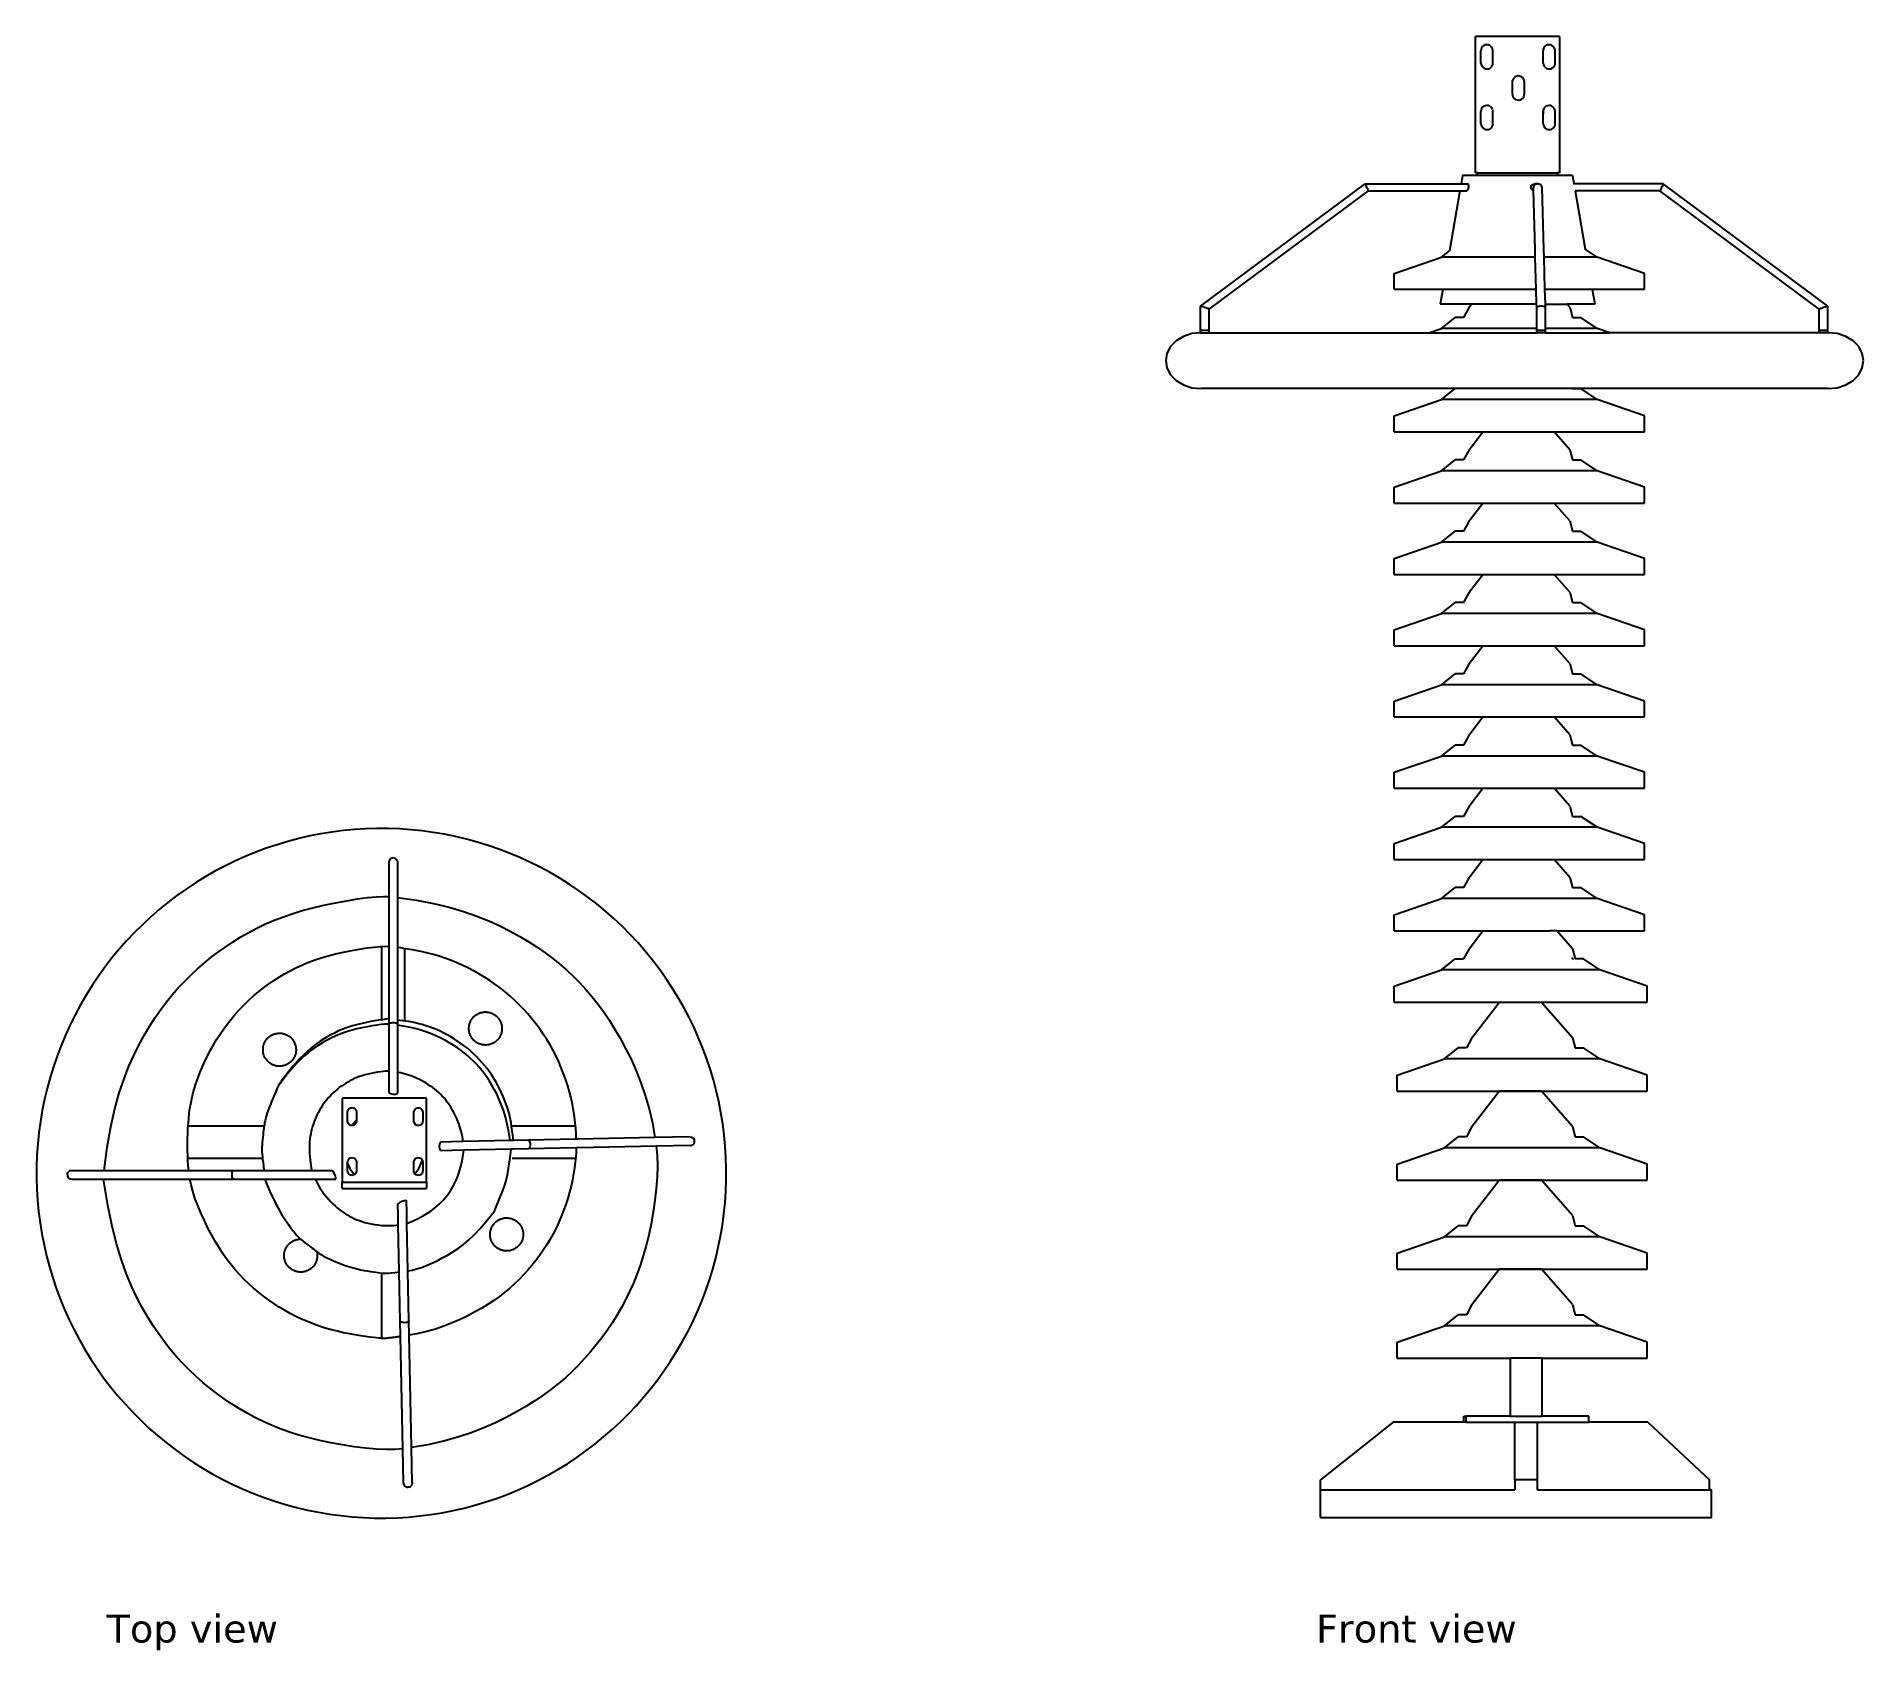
# Model space of a CAD drawing. Header units: inches. Extents: x 152 to 398, y 357 to 574.
import ezdxf

# ---------------------------------------------------------------- set-up
doc = ezdxf.new("R2010")
doc.units = ezdxf.units.IN
doc.header["$MEASUREMENT"] = 0
doc.layers.add('Edges', color=7, linetype='Continuous')
doc.styles.get("Standard").update_dxf_attribs({"font": 'verdana.ttf'})

msp = doc.modelspace()

# ---------------------------------------------------------------- texts
for s, p in [('Top view', (161.61, 357.99)), ('Front view', (324.24, 357.99))]:
    msp.add_text(s, height=3.752).set_placement(p)

# ---------------------------------------------------------------- blocks, each defined once
blk = doc.blocks.new('Surge Arrester pl')
for centre, radius, start, end in [((200.26, 152.79), 1.1, 231.4841, 296.1768), ((207.33, 144.68), 0.998, 145.188, 217.1673), ((190.04, 139.85), 2.48, 13.0822, 39.8207), ((201.91, 135.59), 1.77, 89.1848, 130.0267)]:
    blk.add_arc(centre, radius, start, end)
at = {"layer": 'Edges'}
for p, q in [((199.59, 183.03), (199.57, 182.87)), ((199.57, 182.87), (199.57, 178.27)), ((199.65, 183.17), (199.59, 183.03)), ((199.74, 183.29), (199.65, 183.17)), ((199.74, 183.29), (199.86, 183.38)), ((200, 183.44), (199.86, 183.38)), ((200.15, 183.46), (200, 183.44)), ((200.31, 183.44), (200.15, 183.46)), ((200.31, 183.44), (200.45, 183.38)), ((200.57, 183.29), (200.45, 183.38)), ((200.57, 183.29), (200.66, 183.17)), ((200.72, 183.03), (200.66, 183.17)), ((200.72, 183.03), (200.74, 182.87)), ((200.74, 182.87), (200.74, 178.13)), ((199.57, 178.27), (199.57, 171.55)), ((200.74, 178.13), (200.74, 171.4)), ((198.61, 161.69), (198.61, 171.55)), ((198.61, 171.28), (198.61, 171.46)), ((199.57, 171.55), (199.57, 171.4)), ((199.57, 171.4), (199.57, 171.28)), ((199.57, 171.28), (199.57, 161.81)), ((200.74, 171.4), (200.74, 171.33)), ((200.74, 171.33), (200.74, 171.28)), ((200.74, 171.28), (200.74, 161.66)), ((201.66, 171.28), (201.66, 161.54)), ((199.57, 161.81), (199.57, 161.12)), ((199.57, 161.09), (199.59, 161.15)), ((199.57, 161.12), (199.57, 161.09)), ((199.57, 161.09), (199.57, 154.77)), ((199.59, 161.15), (199.65, 161.21)), ((199.65, 161.21), (199.74, 161.26)), ((199.74, 161.26), (199.86, 161.29)), ((199.86, 161.29), (200, 161.32)), ((200, 161.32), (200.15, 161.32)), ((200.15, 161.32), (200.31, 161.32)), ((200.31, 161.32), (200.45, 161.29)), ((200.45, 161.29), (200.57, 161.26)), ((200.57, 161.26), (200.66, 161.21)), ((200.66, 161.21), (200.72, 161.15)), ((200.72, 161.15), (200.74, 161.09)), ((200.74, 161.66), (200.74, 161.09)), ((200.74, 161.09), (200.74, 160.96)), ((200.74, 160.96), (200.74, 154.61)), ((199.57, 154.77), (199.57, 153.39)), ((199.57, 153.39), (199.57, 151.93)), ((200.74, 154.61), (200.74, 153.26)), ((200.74, 153.26), (200.74, 151.8)), ((193.31, 151.16), (193.31, 139.85)), ((204.62, 151.16), (193.31, 151.16)), ((194.46, 149.85), (194.62, 149.87)), ((194.62, 149.87), (194.78, 149.85)), ((204.62, 139.85), (204.62, 151.16)), ((172.58, 147.44), (182.81, 147.44)), ((194.02, 149.27), (194.04, 149.43)), ((194.02, 148.07), (194.02, 149.27)), ((194.04, 147.91), (194.02, 148.07)), ((194.04, 149.43), (194.1, 149.57)), ((194.1, 147.77), (194.04, 147.91)), ((194.1, 149.57), (194.19, 149.7)), ((194.19, 147.64), (194.1, 147.77)), ((194.19, 149.7), (194.32, 149.79)), ((194.32, 147.55), (194.19, 147.64)), ((194.32, 149.79), (194.46, 149.85)), ((194.46, 147.49), (194.32, 147.55)), ((194.62, 147.47), (194.46, 147.49)), ((194.64, 147.47), (194.62, 147.47)), ((195.16, 148.15), (194.64, 147.47)), ((194.78, 147.49), (194.64, 147.47)), ((194.78, 149.85), (194.92, 149.79)), ((194.92, 147.55), (194.78, 147.49)), ((194.92, 149.79), (195.04, 149.7)), ((195.04, 147.64), (194.92, 147.55)), ((195.04, 149.7), (195.14, 149.57)), ((195.14, 147.77), (195.04, 147.64)), ((195.14, 149.57), (195.2, 149.43)), ((195.2, 147.91), (195.14, 147.77)), ((195.22, 148.19), (195.16, 148.15)), ((195.2, 149.43), (195.22, 149.27)), ((195.22, 148.07), (195.2, 147.91)), ((195.22, 149.27), (195.22, 148.19)), ((195.22, 148.19), (195.22, 148.07)), ((202.92, 149.25), (202.94, 149.41)), ((202.92, 148.05), (202.92, 149.25)), ((202.94, 147.91), (202.92, 148.05)), ((202.94, 149.41), (203, 149.55)), ((203.24, 147.52), (202.94, 147.91)), ((202.94, 147.89), (202.94, 147.91)), ((203, 147.75), (202.94, 147.89)), ((203, 149.55), (203.1, 149.67)), ((203.1, 147.62), (203, 147.75)), ((203.1, 149.67), (203.22, 149.77)), ((203.22, 147.53), (203.1, 147.62)), ((203.22, 149.77), (203.37, 149.83)), ((203.24, 147.52), (203.22, 147.53)), ((203.37, 147.47), (203.24, 147.52)), ((203.37, 149.83), (203.52, 149.85)), ((203.52, 147.45), (203.37, 147.47)), ((203.52, 149.85), (203.68, 149.83)), ((203.68, 147.47), (203.52, 147.45)), ((203.68, 149.83), (203.82, 149.77)), ((203.82, 147.53), (203.68, 147.47)), ((203.82, 149.77), (203.95, 149.67)), ((203.95, 147.62), (203.82, 147.53)), ((203.95, 149.67), (204.04, 149.55)), ((204.04, 147.75), (203.95, 147.62)), ((204.04, 149.55), (204.1, 149.41)), ((204.1, 147.89), (204.04, 147.75)), ((204.1, 149.41), (204.12, 149.25)), ((204.12, 148.05), (204.1, 147.89)), ((204.12, 149.25), (204.12, 148.05)), ((216.08, 147.44), (224.76, 147.44)), ((207.96, 145.28), (206.51, 145.25)), ((209.55, 145.31), (207.96, 145.28)), ((215.88, 145.44), (209.55, 145.31)), ((216.34, 145.45), (215.88, 145.44)), ((218.32, 145.49), (216.34, 145.45)), ((224.76, 145.62), (218.32, 145.49)), ((218.32, 145.49), (218.38, 145.47)), ((218.38, 145.47), (218.43, 145.42)), ((218.43, 145.42), (218.48, 145.32)), ((218.48, 145.32), (218.52, 145.2)), ((218.52, 145.2), (218.55, 145.06)), ((218.55, 145.06), (218.56, 144.91)), ((225, 145.63), (224.76, 145.62)), ((235.35, 145.84), (225, 145.63)), ((240.09, 145.94), (235.35, 145.84)), ((240.09, 145.94), (240.25, 145.92)), ((240.25, 145.92), (240.39, 145.87)), ((240.39, 145.87), (240.51, 145.78)), ((240.53, 144.95), (240.41, 144.85)), ((240.51, 145.78), (240.61, 145.66)), ((240.62, 145.07), (240.53, 144.95)), ((240.67, 145.52), (240.61, 145.66)), ((240.62, 145.07), (240.68, 145.21)), ((240.69, 145.37), (240.67, 145.52)), ((240.68, 145.21), (240.69, 145.37)), ((182.57, 143.04), (172.54, 143.04)), ((194.02, 142.56), (194.04, 142.72)), ((194.02, 142.38), (194.02, 142.56)), ((194.1, 142.86), (194.04, 142.72)), ((194.1, 142.86), (194.19, 142.99)), ((194.19, 142.99), (194.32, 143.08)), ((194.32, 143.08), (194.46, 143.14)), ((194.46, 143.14), (194.62, 143.17)), ((194.62, 143.17), (194.78, 143.14)), ((194.78, 143.14), (194.92, 143.08)), ((194.92, 143.08), (195.04, 142.99)), ((195.04, 142.99), (195.14, 142.86)), ((195.14, 142.86), (195.2, 142.72)), ((195.2, 142.72), (195.22, 142.56)), ((195.22, 142.56), (195.22, 141.36)), ((202.92, 142.56), (202.94, 142.72)), ((202.92, 141.36), (202.92, 142.56)), ((202.94, 142.72), (203, 142.86)), ((203, 142.86), (203.1, 142.99)), ((203.1, 142.99), (203.22, 143.08)), ((203.22, 143.08), (203.37, 143.14)), ((203.37, 143.14), (203.52, 143.17)), ((203.52, 143.17), (203.68, 143.14)), ((203.61, 141.67), (204.08, 142.79)), ((203.68, 143.14), (203.82, 143.08)), ((203.82, 143.08), (203.95, 142.99)), ((203.95, 142.99), (204.04, 142.86)), ((204.04, 142.86), (204.08, 142.79)), ((204.08, 142.79), (204.1, 142.72)), ((204.1, 142.72), (204.12, 142.56)), ((204.12, 142.56), (204.12, 141.36)), ((208.02, 144.11), (206.53, 144.08)), ((209.65, 144.14), (208.02, 144.11)), ((216.01, 144.27), (209.65, 144.14)), ((216.3, 144.28), (216.01, 144.27)), ((224.68, 143.04), (216.14, 143.04)), ((218.34, 144.32), (216.3, 144.28)), ((224.76, 144.45), (218.34, 144.32)), ((218.4, 144.34), (218.34, 144.32)), ((218.45, 144.4), (218.4, 144.34)), ((218.5, 144.49), (218.45, 144.4)), ((218.53, 144.62), (218.5, 144.49)), ((218.55, 144.76), (218.53, 144.62)), ((218.56, 144.91), (218.55, 144.76)), ((224.94, 144.45), (224.76, 144.45)), ((235.52, 144.67), (224.94, 144.45)), ((240.12, 144.77), (235.52, 144.67)), ((240.12, 144.77), (240.26, 144.79)), ((240.26, 144.79), (240.27, 144.79)), ((240.27, 144.79), (240.41, 144.85)), ((156.34, 140.84), (156.36, 141)), ((156.34, 140.84), (156.36, 140.69)), ((156.36, 141), (156.42, 141.14)), ((156.36, 140.69), (156.41, 140.56)), ((156.41, 140.49), (156.41, 140.56)), ((156.41, 140.56), (156.42, 140.55)), ((156.42, 140.55), (156.41, 140.49)), ((156.42, 141.14), (156.51, 141.26)), ((156.51, 140.43), (156.42, 140.55)), ((156.63, 141.35), (156.51, 141.26)), ((156.63, 140.34), (156.51, 140.43)), ((156.78, 141.41), (156.63, 141.35)), ((156.63, 140.34), (156.78, 140.28)), ((156.78, 141.41), (156.93, 141.43)), ((156.78, 140.28), (156.93, 140.26)), ((156.93, 141.43), (161.27, 141.43)), ((156.93, 140.26), (161.21, 140.26)), ((161.21, 140.26), (172.83, 140.26)), ((161.27, 141.43), (172.67, 141.43)), ((172.67, 141.43), (178.71, 141.43)), ((172.83, 140.26), (178.71, 140.26)), ((178.48, 140.84), (178.49, 141)), ((178.49, 140.69), (178.48, 140.84)), ((178.49, 141), (178.51, 141.14)), ((178.51, 140.55), (178.49, 140.69)), ((178.51, 141.14), (178.55, 141.26)), ((178.55, 140.43), (178.51, 140.55)), ((178.55, 141.26), (178.59, 141.35)), ((178.59, 140.34), (178.55, 140.43)), ((178.59, 141.35), (178.65, 141.41)), ((178.65, 140.28), (178.59, 140.34)), ((178.65, 141.41), (178.71, 141.43)), ((178.71, 140.26), (178.65, 140.28)), ((178.71, 141.43), (182.78, 141.43)), ((178.71, 140.26), (182.94, 140.26)), ((182.78, 141.43), (189.19, 141.43)), ((182.94, 140.26), (182.97, 140)), ((182.94, 140.26), (189.68, 140.26)), ((189.19, 141.43), (190.34, 141.43)), ((189.68, 140.26), (190.86, 140.26)), ((190.34, 141.43), (191.95, 141.43)), ((190.86, 140.26), (192.46, 140.26)), ((192.46, 140.34), (192.46, 140.41)), ((192.46, 140.28), (192.46, 140.34)), ((192.46, 140.26), (192.46, 140.28)), ((194.02, 142.38), (194.31, 141.67)), ((194.02, 141.36), (194.02, 142.38)), ((194.04, 141.21), (194.02, 141.36)), ((194.1, 141.06), (194.04, 141.21)), ((194.19, 140.94), (194.1, 141.06)), ((194.32, 140.84), (194.19, 140.94)), ((194.31, 141.67), (194.94, 140.85)), ((194.46, 140.78), (194.32, 140.84)), ((194.62, 140.76), (194.46, 140.78)), ((194.78, 140.78), (194.62, 140.76)), ((194.92, 140.84), (194.78, 140.78)), ((194.94, 140.85), (194.92, 140.84)), ((195.04, 140.94), (194.94, 140.85)), ((195.14, 141.06), (195.04, 140.94)), ((195.2, 141.21), (195.14, 141.06)), ((195.22, 141.36), (195.2, 141.21)), ((202.94, 141.21), (202.92, 141.36)), ((203, 141.06), (202.94, 141.21)), ((203.07, 140.97), (203, 141.06)), ((203.07, 140.97), (203.61, 141.67)), ((203.1, 140.94), (203.07, 140.97)), ((203.22, 140.84), (203.1, 140.94)), ((203.37, 140.78), (203.22, 140.84)), ((203.52, 140.76), (203.37, 140.78)), ((203.68, 140.78), (203.52, 140.76)), ((203.82, 140.84), (203.68, 140.78)), ((203.95, 140.94), (203.82, 140.84)), ((204.04, 141.06), (203.95, 140.94)), ((204.1, 141.21), (204.04, 141.06)), ((204.12, 141.36), (204.1, 141.21)), ((193.31, 138.98), (193.31, 139.85)), ((193.31, 139.85), (204.62, 139.85)), ((193.31, 138.98), (204.62, 138.98)), ((204.62, 139.85), (204.62, 138.98)), ((200.8, 135.49), (200.77, 136.95)), ((200.83, 134.1), (200.8, 135.49)), ((201.97, 135.79), (201.93, 137.36)), ((202, 134.28), (201.97, 135.79)), ((213.77, 135.95), (213.92, 136.3)), ((200.96, 127.77), (200.83, 134.1)), ((202.13, 127.92), (202, 134.28)), ((189.89, 130.5), (189.93, 130.38)), ((201.09, 121.16), (200.96, 127.77)), ((202.27, 121.19), (202.13, 127.92)), ((198.61, 118.8), (198.61, 127.62)), ((201.11, 121.1), (201.09, 121.16)), ((201.13, 119.14), (201.09, 121.16)), ((201.17, 121.05), (201.11, 121.1)), ((201.27, 121), (201.17, 121.05)), ((201.39, 120.97), (201.27, 121)), ((201.53, 120.95), (201.39, 120.97)), ((201.68, 120.94), (201.53, 120.95)), ((201.84, 120.95), (201.68, 120.94)), ((201.98, 120.98), (201.84, 120.95)), ((202.1, 121.02), (201.98, 120.98)), ((202.19, 121.07), (202.1, 121.02)), ((202.25, 121.13), (202.19, 121.07)), ((202.27, 121.19), (202.25, 121.13)), ((202.3, 119.29), (202.27, 121.19)), ((201.13, 119.1), (201.13, 119.14)), ((201.45, 103.99), (201.13, 119.1)), ((202.62, 104.16), (202.3, 119.29)), ((201.54, 99.38), (201.45, 103.99)), ((202.71, 99.41), (202.62, 104.16)), ((201.54, 99.38), (201.56, 99.24)), ((201.56, 99.24), (201.56, 99.23)), ((201.62, 99.09), (201.56, 99.23)), ((201.72, 98.97), (201.62, 99.09)), ((201.84, 98.88), (201.72, 98.97)), ((201.99, 98.83), (201.84, 98.88)), ((201.99, 98.83), (202.14, 98.81)), ((202.29, 98.83), (202.14, 98.81)), ((202.29, 98.83), (202.43, 98.89)), ((202.43, 98.89), (202.55, 98.99)), ((202.55, 98.99), (202.64, 99.11)), ((202.64, 99.11), (202.7, 99.26)), ((202.71, 99.41), (202.7, 99.26))]:
    blk.add_line(p, q, dxfattribs=at)
for points in [[(238.43, 164.75), (237.63, 166.04), (236.79, 167.31), (235.91, 168.54), (234.99, 169.75), (234.03, 170.93), (233.04, 172.07), (232, 173.18), (230.94, 174.26), (229.83, 175.3), (228.69, 176.3), (227.52, 177.27), (226.32, 178.2), (225.09, 179.09), (223.83, 179.93), (222.55, 180.74), (221.24, 181.5), (219.9, 182.22), (218.54, 182.9), (217.16, 183.53), (215.76, 184.12), (214.34, 184.66), (212.91, 185.15), (211.45, 185.59), (209.99, 185.99), (208.51, 186.34), (207.03, 186.64), (205.53, 186.89), (204.03, 187.1), (202.52, 187.25), (201, 187.36), (199.48, 187.41), (197.97, 187.42), (196.45, 187.37), (194.94, 187.28), (193.42, 187.13), (191.92, 186.94), (190.42, 186.7), (188.93, 186.41), (187.45, 186.07), (185.99, 185.68), (184.53, 185.24), (183.09, 184.76), (181.67, 184.23), (180.27, 183.66), (178.88, 183.03), (177.52, 182.37), (176.18, 181.66), (174.86, 180.9), (173.57, 180.11), (172.3, 179.27), (171.07, 178.39), (169.86, 177.47), (168.68, 176.51), (167.54, 175.51), (166.43, 174.48), (165.35, 173.41), (164.31, 172.3), (163.31, 171.17), (162.34, 170), (161.41, 168.79), (160.52, 167.56), (159.68, 166.31), (158.87, 165.02), (158.11, 163.71), (157.39, 162.37), (156.71, 161.01), (156.08, 159.63), (155.49, 158.23), (154.96, 156.81), (154.46, 155.38), (154.02, 153.93), (153.62, 152.46), (153.27, 150.99), (152.97, 149.5), (152.72, 148), (152.51, 146.5), (152.36, 144.99), (152.25, 143.47), (152.2, 141.96), (152.19, 140.44), (152.24, 138.92), (152.33, 137.41), (152.48, 135.9), (152.67, 134.39), (152.91, 132.89), (153.2, 131.4), (153.54, 129.93), (153.93, 128.46), (154.37, 127), (154.85, 125.57), (155.38, 124.14), (155.96, 122.74), (156.58, 121.35), (157.24, 119.99), (157.95, 118.65), (158.71, 117.33), (159.51, 116.04), (160.34, 114.78), (161.22, 113.54), (162.14, 112.33), (163.1, 111.16), (164.1, 110.01), (165.13, 108.9), (166.2, 107.82), (167.31, 106.78), (168.44, 105.78), (169.61, 104.81), (170.82, 103.88), (172.05, 103), (173.31, 102.15), (174.59, 101.34), (175.9, 100.58), (177.24, 99.86), (178.6, 99.18), (179.98, 98.55), (181.38, 97.97), (182.8, 97.43), (184.23, 96.94), (185.68, 96.49), (187.15, 96.09), (188.62, 95.74), (190.11, 95.44), (191.61, 95.19), (193.11, 94.99), (194.62, 94.83), (196.14, 94.73), (197.65, 94.67), (199.17, 94.67), (200.69, 94.71), (202.2, 94.81), (203.71, 94.95), (205.22, 95.14), (206.72, 95.39), (208.21, 95.68), (209.69, 96.02), (211.15, 96.4), (212.61, 96.84), (214.05, 97.32), (215.47, 97.85), (216.87, 98.43), (218.26, 99.05), (219.62, 99.72), (220.96, 100.43), (222.28, 101.18), (223.57, 101.98), (224.83, 102.82), (226.07, 103.7), (227.28, 104.62), (228.45, 105.58), (229.6, 106.57), (230.71, 107.61), (231.79, 108.68), (232.83, 109.78), (233.83, 110.92), (234.8, 112.09), (235.73, 113.29), (236.61, 114.52), (237.46, 115.78), (238.27, 117.06), (239.03, 118.38), (239.75, 119.71), (240.43, 121.07), (241.06, 122.45), (241.64, 123.85), (242.18, 125.27), (242.68, 126.7), (243.12, 128.16), (243.52, 129.62), (243.87, 131.1), (244.17, 132.58), (244.42, 134.08), (244.62, 135.59), (244.78, 137.1), (244.88, 138.61), (244.94, 140.13), (244.94, 141.64), (244.9, 143.16), (244.8, 144.68), (244.66, 146.19), (244.47, 147.69), (244.23, 149.19), (243.93, 150.68), (243.6, 152.16), (243.21, 153.63), (242.77, 155.08), (242.29, 156.52), (241.76, 157.94), (241.18, 159.34), (240.56, 160.73), (239.89, 162.09), (239.18, 163.43)], [(214.78, 160.34), (214.77, 160.27), (214.76, 160.2), (214.75, 160.13), (214.73, 160.06), (214.72, 159.98), (214.7, 159.91), (214.68, 159.84), (214.66, 159.78), (214.63, 159.71), (214.6, 159.64), (214.57, 159.57), (214.54, 159.51), (214.51, 159.44), (214.47, 159.38), (214.43, 159.32), (214.39, 159.26), (214.35, 159.2), (214.31, 159.14), (214.26, 159.08), (214.21, 159.03), (214.16, 158.98), (214.11, 158.92), (214.06, 158.87), (214.01, 158.83), (213.95, 158.78), (213.89, 158.73), (213.83, 158.69), (213.77, 158.65), (213.71, 158.61), (213.65, 158.58), (213.58, 158.54), (213.52, 158.51), (213.45, 158.48), (213.39, 158.45), (213.32, 158.42), (213.25, 158.4), (213.18, 158.38), (213.11, 158.36), (213.04, 158.34), (212.97, 158.33), (212.9, 158.32), (212.82, 158.31), (212.75, 158.3), (212.68, 158.29), (212.61, 158.29), (212.53, 158.29), (212.46, 158.29), (212.39, 158.3), (212.32, 158.3), (212.24, 158.31), (212.17, 158.32), (212.1, 158.34), (212.03, 158.35), (211.96, 158.37), (211.89, 158.39), (211.82, 158.42), (211.75, 158.44), (211.68, 158.47), (211.62, 158.5), (211.55, 158.53), (211.49, 158.56), (211.42, 158.6), (211.36, 158.64), (211.3, 158.68), (211.24, 158.72), (211.18, 158.77), (211.13, 158.81), (211.07, 158.86), (211.02, 158.91), (210.97, 158.96), (210.92, 159.01), (210.87, 159.07), (210.82, 159.12), (210.78, 159.18), (210.74, 159.24), (210.69, 159.3), (210.66, 159.36), (210.62, 159.42), (210.58, 159.49), (210.55, 159.55), (210.52, 159.62), (210.49, 159.69), (210.47, 159.75), (210.44, 159.82), (210.42, 159.89), (210.4, 159.96), (210.39, 160.03), (210.37, 160.11), (210.36, 160.18), (210.35, 160.25), (210.34, 160.32), (210.34, 160.39), (210.33, 160.47), (210.33, 160.54), (210.34, 160.61), (210.34, 160.69), (210.35, 160.76), (210.36, 160.83), (210.37, 160.9), (210.38, 160.97), (210.4, 161.04), (210.42, 161.11), (210.44, 161.18), (210.46, 161.25), (210.49, 161.32), (210.51, 161.39), (210.54, 161.46), (210.57, 161.52), (210.61, 161.59), (210.64, 161.65), (210.68, 161.71), (210.72, 161.77), (210.76, 161.83), (210.81, 161.89), (210.85, 161.94), (210.9, 162), (210.95, 162.05), (211, 162.11), (211.06, 162.16), (211.11, 162.2), (211.17, 162.25), (211.22, 162.29), (211.28, 162.34), (211.34, 162.38), (211.41, 162.42), (211.47, 162.45), (211.53, 162.49), (211.6, 162.52), (211.66, 162.55), (211.73, 162.58), (211.8, 162.61), (211.87, 162.63), (211.94, 162.65), (212.01, 162.67), (212.08, 162.69), (212.15, 162.7), (212.22, 162.71), (212.29, 162.72), (212.37, 162.73), (212.44, 162.74), (212.51, 162.74), (212.58, 162.74), (212.66, 162.74), (212.73, 162.73), (212.8, 162.73), (212.87, 162.72), (212.95, 162.7), (213.02, 162.69), (213.09, 162.67), (213.16, 162.66), (213.23, 162.64), (213.3, 162.61), (213.37, 162.59), (213.43, 162.56), (213.5, 162.53), (213.56, 162.5), (213.63, 162.46), (213.69, 162.43), (213.75, 162.39), (213.81, 162.35), (213.87, 162.31), (213.93, 162.26), (213.99, 162.22), (214.04, 162.17), (214.1, 162.12), (214.15, 162.07), (214.2, 162.02), (214.25, 161.96), (214.29, 161.91), (214.34, 161.85), (214.38, 161.79), (214.42, 161.73), (214.46, 161.67), (214.5, 161.6), (214.53, 161.54), (214.56, 161.48), (214.59, 161.41), (214.62, 161.34), (214.65, 161.27), (214.67, 161.21), (214.69, 161.14), (214.71, 161.07), (214.73, 160.99), (214.74, 160.92), (214.76, 160.85), (214.77, 160.78), (214.77, 160.71), (214.78, 160.63), (214.78, 160.56), (214.78, 160.49), (214.78, 160.42)], [(217.41, 133.78), (217.44, 133.71), (217.47, 133.65), (217.5, 133.58), (217.52, 133.51), (217.54, 133.44), (217.56, 133.37), (217.58, 133.3), (217.6, 133.23), (217.61, 133.16), (217.62, 133.08), (217.62, 133.01), (217.63, 132.94), (217.63, 132.87), (217.63, 132.79), (217.63, 132.72), (217.63, 132.65), (217.62, 132.58), (217.61, 132.5), (217.6, 132.43), (217.59, 132.36), (217.57, 132.29), (217.55, 132.22), (217.53, 132.15), (217.51, 132.08), (217.48, 132.01), (217.45, 131.95), (217.42, 131.88), (217.39, 131.81), (217.36, 131.75), (217.32, 131.69), (217.28, 131.62), (217.24, 131.56), (217.2, 131.5), (217.16, 131.45), (217.11, 131.39), (217.06, 131.33), (217.01, 131.28), (216.96, 131.23), (216.91, 131.18), (216.86, 131.13), (216.8, 131.08), (216.74, 131.04), (216.68, 131), (216.62, 130.96), (216.56, 130.92), (216.5, 130.88), (216.43, 130.85), (216.37, 130.81), (216.3, 130.78), (216.24, 130.75), (216.17, 130.73), (216.1, 130.71), (216.03, 130.68), (215.96, 130.66), (215.89, 130.65), (215.82, 130.63), (215.75, 130.62), (215.67, 130.61), (215.6, 130.6), (215.53, 130.6), (215.46, 130.6), (215.38, 130.6), (215.31, 130.6), (215.24, 130.6), (215.17, 130.61), (215.09, 130.62), (215.02, 130.63), (214.95, 130.64), (214.88, 130.66), (214.81, 130.68), (214.74, 130.7), (214.67, 130.72), (214.6, 130.75), (214.53, 130.77), (214.47, 130.8), (214.4, 130.84), (214.34, 130.87), (214.27, 130.91), (214.21, 130.94), (214.15, 130.98), (214.09, 131.03), (214.03, 131.07), (213.98, 131.12), (213.92, 131.16), (213.87, 131.21), (213.82, 131.26), (213.77, 131.32), (213.72, 131.37), (213.67, 131.43), (213.63, 131.49), (213.59, 131.54), (213.55, 131.6), (213.51, 131.67), (213.47, 131.73), (213.44, 131.79), (213.4, 131.86), (213.37, 131.92), (213.34, 131.99), (213.32, 132.06), (213.29, 132.13), (213.27, 132.2), (213.25, 132.27), (213.24, 132.34), (213.22, 132.41), (213.21, 132.48), (213.2, 132.55), (213.19, 132.63), (213.19, 132.7), (213.18, 132.77), (213.18, 132.84), (213.19, 132.92), (213.19, 132.99), (213.2, 133.06), (213.21, 133.13), (213.22, 133.21), (213.23, 133.28), (213.25, 133.35), (213.27, 133.42), (213.29, 133.49), (213.31, 133.56), (213.34, 133.63), (213.36, 133.69), (213.39, 133.76), (213.42, 133.83), (213.46, 133.89), (213.49, 133.95), (213.53, 134.02), (213.57, 134.08), (213.62, 134.14), (213.66, 134.19), (213.71, 134.25), (213.75, 134.31), (213.8, 134.36), (213.85, 134.41), (213.91, 134.46), (213.96, 134.51), (214.02, 134.55), (214.07, 134.6), (214.13, 134.64), (214.19, 134.68), (214.26, 134.72), (214.32, 134.76), (214.38, 134.79), (214.45, 134.83), (214.51, 134.86), (214.58, 134.88), (214.65, 134.91), (214.72, 134.93), (214.79, 134.96), (214.86, 134.97), (214.93, 134.99), (215, 135.01), (215.07, 135.02), (215.14, 135.03), (215.22, 135.04), (215.29, 135.04), (215.36, 135.04), (215.43, 135.04), (215.51, 135.04), (215.58, 135.04), (215.65, 135.03), (215.72, 135.02), (215.8, 135.01), (215.87, 135), (215.94, 134.98), (216.01, 134.96), (216.08, 134.94), (216.15, 134.92), (216.22, 134.89), (216.28, 134.86), (216.35, 134.84), (216.41, 134.8), (216.48, 134.77), (216.54, 134.73), (216.6, 134.7), (216.67, 134.66), (216.72, 134.61), (216.78, 134.57), (216.84, 134.52), (216.89, 134.48), (216.95, 134.43), (217, 134.37), (217.05, 134.32), (217.1, 134.27), (217.14, 134.21), (217.19, 134.15), (217.23, 134.09), (217.27, 134.03), (217.31, 133.97), (217.35, 133.91), (217.38, 133.85)]]:
    blk.add_lwpolyline(points, close=True, dxfattribs=at)
for points in [[(161.27, 141.43), (161.7, 144.55), (162.19, 147.3), (162.73, 149.72), (163.32, 151.86), (163.96, 153.76), (164.62, 155.45), (165.3, 156.97), (166, 158.36), (166.71, 159.65), (167.43, 160.87), (168.16, 162.01), (168.9, 163.08), (169.67, 164.09), (170.45, 165.05), (171.25, 165.97), (172.08, 166.85), (172.94, 167.7), (173.83, 168.53), (174.74, 169.32), (175.68, 170.09), (176.64, 170.82), (177.63, 171.52), (178.64, 172.19), (179.66, 172.83), (180.72, 173.43), (181.8, 174), (182.91, 174.53), (184.08, 175.03), (185.29, 175.51), (186.57, 175.95), (187.92, 176.37), (189.34, 176.75), (190.84, 177.11), (192.38, 177.43), (193.9, 177.71), (195.36, 177.95), (196.71, 178.13), (197.89, 178.24), (198.86, 178.29), (199.57, 178.27)], [(200.74, 178.13), (203.27, 177.77), (205.58, 177.33), (207.69, 176.83), (209.61, 176.26), (211.38, 175.64), (213, 174.99), (214.5, 174.31), (215.89, 173.61), (217.18, 172.9), (218.39, 172.18), (219.53, 171.45), (220.6, 170.71), (221.62, 169.95), (222.58, 169.16), (223.49, 168.36), (224.38, 167.53), (225.23, 166.67), (226.06, 165.77), (226.87, 164.83), (227.65, 163.84), (228.42, 162.79), (229.18, 161.67), (229.93, 160.47), (230.67, 159.2), (231.41, 157.83), (232.13, 156.38), (232.81, 154.84), (233.46, 153.21), (234.05, 151.49), (234.57, 149.69), (235, 147.81), (235.35, 145.84)], [(172.67, 141.43), (172.6, 142.06), (172.55, 142.74), (172.52, 143.44), (172.5, 144.17), (172.5, 144.92), (172.51, 145.66), (172.53, 146.4), (172.56, 147.12), (172.61, 147.8), (172.66, 148.47), (172.73, 149.12), (172.82, 149.76), (172.93, 150.4), (173.06, 151.04), (173.22, 151.7), (173.41, 152.37), (173.63, 153.07), (173.88, 153.8), (174.16, 154.54), (174.47, 155.29), (174.8, 156.05), (175.17, 156.81), (175.56, 157.56), (175.97, 158.31), (176.41, 159.04), (176.88, 159.76), (177.36, 160.47), (177.87, 161.15), (178.41, 161.82), (178.96, 162.48), (179.53, 163.11), (180.13, 163.72), (180.74, 164.32), (181.38, 164.89), (182.03, 165.45), (182.7, 165.98), (183.39, 166.49), (184.09, 166.97), (184.81, 167.44), (185.54, 167.88), (186.29, 168.29), (187.06, 168.68), (187.85, 169.05), (188.68, 169.4), (189.54, 169.72), (190.45, 170.02), (191.4, 170.3), (192.41, 170.56), (193.48, 170.8), (194.57, 171.02), (195.64, 171.2), (196.67, 171.36), (197.61, 171.47), (198.44, 171.55), (199.1, 171.57), (199.57, 171.55)], [(224.76, 145.62), (224.74, 146.33), (224.7, 147.07), (224.63, 147.85), (224.53, 148.65), (224.4, 149.48), (224.25, 150.31), (224.07, 151.15), (223.86, 151.99), (223.62, 152.82), (223.36, 153.63), (223.07, 154.44), (222.76, 155.24), (222.42, 156.03), (222.05, 156.8), (221.66, 157.56), (221.24, 158.31), (220.81, 159.04), (220.34, 159.76), (219.85, 160.47), (219.35, 161.15), (218.81, 161.82), (218.26, 162.48), (217.69, 163.11), (217.09, 163.72), (216.48, 164.32), (215.84, 164.89), (215.19, 165.45), (214.52, 165.98), (213.83, 166.49), (213.13, 166.97), (212.41, 167.44), (211.68, 167.88), (210.93, 168.29), (210.17, 168.68), (209.41, 169.05), (208.64, 169.39), (207.86, 169.7), (207.09, 169.98), (206.33, 170.24), (205.57, 170.46), (204.82, 170.66), (204.09, 170.83), (203.4, 170.98), (202.75, 171.1), (202.14, 171.2), (201.6, 171.28), (201.13, 171.35), (200.74, 171.4)], [(199.57, 161.12), (199.35, 161.12), (198.99, 161.09), (198.52, 161.04), (197.95, 160.96), (197.31, 160.86), (196.64, 160.74), (195.95, 160.61), (195.27, 160.46), (194.63, 160.29), (194.02, 160.11), (193.45, 159.92), (192.9, 159.72), (192.37, 159.5), (191.87, 159.26), (191.38, 159.01), (190.9, 158.75), (190.43, 158.47), (189.98, 158.17), (189.53, 157.87), (189.1, 157.55), (188.68, 157.21), (188.27, 156.87), (187.87, 156.52), (187.5, 156.16), (187.13, 155.79), (186.79, 155.42), (186.47, 155.05), (186.17, 154.7), (185.9, 154.37), (185.65, 154.06), (185.43, 153.78), (185.25, 153.54), (185.1, 153.34), (184.98, 153.18), (184.87, 153.03), (184.78, 152.89), (184.7, 152.74), (184.61, 152.58), (184.52, 152.38), (184.41, 152.13), (184.28, 151.83), (184.13, 151.49), (183.98, 151.11), (183.81, 150.71), (183.65, 150.31), (183.49, 149.9), (183.35, 149.52), (183.22, 149.17), (183.12, 148.86), (183.04, 148.58), (182.97, 148.33), (182.92, 148.09), (182.87, 147.87), (182.83, 147.64), (182.8, 147.4), (182.77, 147.14), (182.73, 146.85), (182.69, 146.54), (182.65, 146.22), (182.61, 145.88), (182.58, 145.54), (182.55, 145.2), (182.52, 144.86), (182.51, 144.54), (182.51, 144.23), (182.51, 143.93), (182.53, 143.61), (182.56, 143.27), (182.6, 142.9), (182.65, 142.48), (182.71, 141.99), (182.78, 141.43)], [(182.83, 156.69), (182.77, 156.89), (182.73, 157.06), (182.69, 157.22), (182.67, 157.36), (182.65, 157.48), (182.65, 157.59), (182.65, 157.69), (182.65, 157.79), (182.65, 157.87), (182.66, 157.96), (182.67, 158.04), (182.69, 158.12), (182.7, 158.19), (182.72, 158.26), (182.74, 158.33), (182.77, 158.4), (182.79, 158.47), (182.82, 158.54), (182.85, 158.61), (182.88, 158.67), (182.91, 158.73), (182.95, 158.8), (182.99, 158.86), (183.03, 158.92), (183.07, 158.98), (183.11, 159.04), (183.16, 159.09), (183.21, 159.15), (183.26, 159.2), (183.31, 159.25), (183.36, 159.3), (183.42, 159.35), (183.47, 159.4), (183.53, 159.44), (183.59, 159.49), (183.65, 159.53), (183.71, 159.57), (183.77, 159.6), (183.84, 159.64), (183.9, 159.67), (183.97, 159.7), (184.04, 159.73), (184.1, 159.75), (184.17, 159.78), (184.24, 159.8), (184.31, 159.82), (184.38, 159.84), (184.45, 159.85), (184.53, 159.86), (184.6, 159.87), (184.67, 159.88), (184.74, 159.89), (184.82, 159.89), (184.89, 159.89), (184.96, 159.89), (185.03, 159.88), (185.11, 159.88), (185.18, 159.87), (185.25, 159.85), (185.33, 159.84), (185.4, 159.82), (185.48, 159.8), (185.56, 159.77), (185.65, 159.74), (185.73, 159.71), (185.82, 159.66), (185.92, 159.61), (186.03, 159.55), (186.15, 159.47), (186.27, 159.38), (186.42, 159.26), (186.57, 159.13)], [(199.57, 161.81), (199.18, 161.76), (198.73, 161.7), (198.23, 161.63), (197.7, 161.54), (197.14, 161.45), (196.56, 161.34), (195.98, 161.21), (195.4, 161.07), (194.84, 160.92), (194.29, 160.75), (193.76, 160.56), (193.24, 160.36), (192.73, 160.14), (192.24, 159.91), (191.75, 159.66), (191.28, 159.4), (190.81, 159.12), (190.35, 158.82), (189.89, 158.5), (189.44, 158.15), (188.99, 157.78), (188.53, 157.38), (188.07, 156.94), (187.61, 156.46), (187.14, 155.96), (186.68, 155.43), (186.24, 154.9), (185.83, 154.4), (185.48, 153.94), (185.19, 153.55), (184.99, 153.25), (184.88, 153.06)], [(216.34, 145.45), (216.25, 146.15), (216.16, 146.77), (216.08, 147.32), (216, 147.82), (215.92, 148.27), (215.83, 148.7), (215.73, 149.13), (215.61, 149.55), (215.47, 149.99), (215.31, 150.45), (215.13, 150.92), (214.94, 151.39), (214.72, 151.87), (214.49, 152.36), (214.24, 152.84), (213.98, 153.31), (213.7, 153.78), (213.41, 154.24), (213.1, 154.68), (212.77, 155.12), (212.43, 155.55), (212.08, 155.96), (211.72, 156.36), (211.34, 156.75), (210.95, 157.13), (210.55, 157.5), (210.13, 157.85), (209.7, 158.19), (209.27, 158.51), (208.82, 158.82), (208.36, 159.12), (207.9, 159.4), (207.42, 159.66), (206.94, 159.91), (206.45, 160.14), (205.97, 160.36), (205.48, 160.55), (204.99, 160.73), (204.52, 160.89), (204.04, 161.04), (203.58, 161.16), (203.13, 161.27), (202.7, 161.36), (202.27, 161.44), (201.86, 161.5), (201.47, 161.56), (201.1, 161.61), (200.74, 161.66)], [(215.88, 145.44), (215.7, 146.61), (215.49, 147.67), (215.24, 148.63), (214.98, 149.51), (214.69, 150.31), (214.38, 151.04), (214.07, 151.71), (213.75, 152.33), (213.42, 152.9), (213.09, 153.44), (212.76, 153.95), (212.42, 154.43), (212.07, 154.88), (211.71, 155.31), (211.34, 155.71), (210.96, 156.11), (210.57, 156.48), (210.17, 156.85), (209.74, 157.21), (209.29, 157.56), (208.81, 157.9), (208.3, 158.23), (207.76, 158.56), (207.18, 158.89), (206.57, 159.21), (205.9, 159.52), (205.19, 159.83), (204.42, 160.11), (203.6, 160.37), (202.71, 160.6), (201.76, 160.8), (200.74, 160.96)], [(186.57, 159.13), (186.68, 158.95), (186.77, 158.8), (186.85, 158.66), (186.9, 158.53), (186.95, 158.41), (186.99, 158.31), (187.01, 158.21), (187.03, 158.12), (187.05, 158.03), (187.07, 157.95), (187.08, 157.87), (187.08, 157.79), (187.09, 157.71), (187.09, 157.64), (187.09, 157.57), (187.08, 157.49), (187.07, 157.42), (187.07, 157.35), (187.05, 157.28), (187.04, 157.21), (187.02, 157.13), (187.01, 157.06), (186.98, 156.99), (186.96, 156.93), (186.94, 156.86), (186.91, 156.79), (186.88, 156.72), (186.85, 156.66), (186.81, 156.59), (186.78, 156.53), (186.74, 156.47), (186.7, 156.41), (186.66, 156.35), (186.61, 156.29), (186.57, 156.23), (186.52, 156.18), (186.47, 156.13), (186.42, 156.07), (186.37, 156.02), (186.31, 155.98), (186.26, 155.93), (186.2, 155.88), (186.14, 155.84), (186.08, 155.8), (186.02, 155.76), (185.95, 155.73), (185.89, 155.69), (185.82, 155.66), (185.76, 155.63), (185.69, 155.6), (185.62, 155.57), (185.55, 155.55), (185.48, 155.53), (185.41, 155.51), (185.34, 155.49), (185.27, 155.48), (185.2, 155.47), (185.13, 155.46), (185.06, 155.45), (184.98, 155.44), (184.91, 155.44), (184.84, 155.44), (184.77, 155.44), (184.69, 155.45), (184.62, 155.45), (184.55, 155.46), (184.48, 155.47), (184.4, 155.49), (184.33, 155.5), (184.26, 155.52), (184.19, 155.54), (184.12, 155.57), (184.06, 155.59), (183.99, 155.62), (183.92, 155.65), (183.85, 155.68), (183.78, 155.72), (183.71, 155.76), (183.64, 155.81), (183.57, 155.86), (183.5, 155.92), (183.42, 155.98), (183.34, 156.06), (183.25, 156.15), (183.16, 156.25), (183.06, 156.37), (182.95, 156.52), (182.83, 156.69)], [(199.57, 154.77), (199.39, 154.78), (199.13, 154.76), (198.81, 154.73), (198.44, 154.69), (198.04, 154.63), (197.61, 154.55), (197.18, 154.47), (196.76, 154.37), (196.36, 154.27), (195.98, 154.16), (195.62, 154.04), (195.28, 153.91), (194.95, 153.78), (194.64, 153.63), (194.34, 153.48), (194.04, 153.31), (193.75, 153.14), (193.46, 152.95), (193.19, 152.76), (192.91, 152.56), (192.65, 152.35), (192.39, 152.13), (192.14, 151.9), (191.9, 151.67), (191.66, 151.42), (191.43, 151.17), (191.22, 150.91), (191.01, 150.65), (190.8, 150.38), (190.61, 150.1), (190.43, 149.82), (190.25, 149.52), (190.09, 149.23), (189.93, 148.93), (189.79, 148.62), (189.66, 148.31), (189.53, 148), (189.42, 147.68), (189.31, 147.36), (189.22, 147.03), (189.14, 146.7), (189.07, 146.37), (189.01, 146.03), (188.96, 145.67), (188.92, 145.31), (188.9, 144.93), (188.89, 144.54), (188.9, 144.13), (188.92, 143.7), (188.94, 143.26), (188.98, 142.83), (189.02, 142.44), (189.07, 142.08), (189.11, 141.78), (189.16, 141.56), (189.19, 141.43)], [(209.55, 145.31), (209.45, 145.95), (209.32, 146.54), (209.18, 147.09), (209.02, 147.6), (208.84, 148.07), (208.65, 148.52), (208.46, 148.93), (208.26, 149.31), (208.05, 149.67), (207.85, 150.01), (207.64, 150.33), (207.43, 150.62), (207.21, 150.9), (206.99, 151.17), (206.76, 151.42), (206.53, 151.67), (206.28, 151.9), (206.03, 152.13), (205.76, 152.35), (205.48, 152.57), (205.18, 152.78), (204.87, 152.99), (204.53, 153.2), (204.17, 153.4), (203.79, 153.6), (203.38, 153.79), (202.96, 153.98), (202.53, 154.15), (202.08, 154.3), (201.64, 154.43), (201.19, 154.54), (200.74, 154.61)], [(202, 134.28), (202.85, 134.65), (203.59, 135.01), (204.23, 135.35), (204.78, 135.68), (205.25, 136), (205.66, 136.31), (206.02, 136.61), (206.34, 136.9), (206.64, 137.19), (206.91, 137.48), (207.17, 137.77), (207.41, 138.07), (207.63, 138.37), (207.85, 138.69), (208.05, 139.03), (208.26, 139.39), (208.46, 139.78), (208.65, 140.2), (208.85, 140.67), (209.03, 141.2), (209.2, 141.8), (209.37, 142.49), (209.51, 143.26), (209.65, 144.14)], [(224.76, 144.45), (224.74, 143.88), (224.7, 143.24), (224.63, 142.53), (224.53, 141.78), (224.4, 140.99), (224.25, 140.17), (224.07, 139.33), (223.86, 138.5), (223.62, 137.67), (223.36, 136.85), (223.07, 136.04), (222.76, 135.24), (222.42, 134.46), (222.05, 133.68), (221.66, 132.92), (221.24, 132.17), (220.81, 131.44), (220.34, 130.72), (219.85, 130.02), (219.35, 129.33), (218.81, 128.66), (218.26, 128.01), (217.69, 127.37), (217.09, 126.76), (216.48, 126.16), (215.83, 125.59), (215.16, 125.03), (214.45, 124.48), (213.7, 123.94), (212.91, 123.42), (212.06, 122.9), (211.15, 122.39), (210.18, 121.88), (209.15, 121.39), (208.08, 120.92), (206.97, 120.48), (205.82, 120.09), (204.66, 119.76), (203.49, 119.49), (202.3, 119.29)], [(235.52, 144.67), (235.64, 143.42), (235.68, 142.03), (235.63, 140.55), (235.52, 139), (235.34, 137.42), (235.1, 135.82), (234.82, 134.26), (234.51, 132.74), (234.16, 131.31), (233.78, 129.95), (233.37, 128.66), (232.93, 127.44), (232.45, 126.26), (231.95, 125.13), (231.41, 124.04), (230.83, 122.97), (230.22, 121.92), (229.58, 120.9), (228.91, 119.89), (228.2, 118.91), (227.46, 117.95), (226.69, 117.02), (225.89, 116.11), (225.06, 115.23), (224.2, 114.38), (223.3, 113.55), (222.36, 112.75), (221.37, 111.96), (220.31, 111.19), (219.2, 110.43), (218, 109.68), (216.73, 108.94), (215.36, 108.2), (213.89, 107.48), (212.32, 106.79), (210.64, 106.14), (208.83, 105.54), (206.9, 105), (204.83, 104.53), (202.62, 104.16)], [(213.92, 136.3), (214.42, 137.53), (214.81, 138.5), (215.11, 139.32), (215.33, 140.07), (215.51, 140.85), (215.66, 141.74), (215.82, 142.85), (216.01, 144.27)], [(201.45, 103.99), (200.44, 103.9), (199.24, 103.89), (197.9, 103.95), (196.44, 104.08), (194.91, 104.27), (193.34, 104.51), (191.78, 104.79), (190.27, 105.1), (188.84, 105.45), (187.48, 105.83), (186.19, 106.24), (184.96, 106.68), (183.79, 107.16), (182.66, 107.66), (181.56, 108.2), (180.5, 108.78), (179.45, 109.39), (178.42, 110.03), (177.42, 110.71), (176.44, 111.41), (175.48, 112.15), (174.55, 112.92), (173.64, 113.73), (172.76, 114.56), (171.91, 115.42), (171.08, 116.31), (170.27, 117.25), (169.49, 118.24), (168.71, 119.3), (167.95, 120.41), (167.21, 121.61), (166.46, 122.89), (165.73, 124.26), (165, 125.77), (164.29, 127.46), (163.61, 129.38), (162.95, 131.57), (162.33, 134.09), (161.74, 136.97), (161.21, 140.26)], [(201.13, 119.1), (201.05, 119.09), (200.98, 119.07), (200.92, 119.06), (200.86, 119.05), (200.81, 119.04), (200.76, 119.04), (200.71, 119.03), (200.67, 119.02), (200.63, 119.02), (200.6, 119.01), (200.56, 119), (200.53, 119), (200.49, 118.99), (200.46, 118.99), (200.43, 118.98), (200.4, 118.98), (200.37, 118.97), (200.33, 118.97), (200.3, 118.97), (200.27, 118.96), (200.24, 118.96), (200.21, 118.95), (200.18, 118.95), (200.14, 118.94), (200.11, 118.94), (200.08, 118.94), (200.05, 118.93), (200.02, 118.93), (199.98, 118.92), (199.95, 118.92), (199.92, 118.92), (199.89, 118.91), (199.86, 118.91), (199.83, 118.9), (199.79, 118.9), (199.76, 118.9), (199.73, 118.89), (199.7, 118.89), (199.67, 118.89), (199.63, 118.88), (199.6, 118.88), (199.57, 118.88), (199.54, 118.87), (199.51, 118.87), (199.47, 118.87), (199.44, 118.86), (199.41, 118.86), (199.38, 118.86), (199.35, 118.86), (199.31, 118.85), (199.28, 118.85), (199.25, 118.85), (199.22, 118.85), (199.19, 118.84), (199.15, 118.84), (199.12, 118.84), (199.09, 118.83), (199.06, 118.83), (199.03, 118.83), (198.99, 118.83), (198.96, 118.83), (198.93, 118.82), (198.9, 118.82), (198.87, 118.82), (198.83, 118.82), (198.78, 118.82), (198.71, 118.82), (198.6, 118.83), (198.44, 118.85), (198.21, 118.87), (197.91, 118.91), (197.51, 118.96), (197.02, 119.02), (196.44, 119.1), (195.78, 119.19), (195.06, 119.31), (194.29, 119.45), (193.49, 119.6), (192.67, 119.79), (191.84, 120), (191.02, 120.23), (190.21, 120.49), (189.4, 120.78), (188.61, 121.09), (187.82, 121.43), (187.05, 121.8), (186.29, 122.19), (185.54, 122.61), (184.81, 123.05), (184.09, 123.51), (183.39, 124), (182.7, 124.51), (182.03, 125.04), (181.38, 125.59), (180.74, 126.17), (180.13, 126.76), (179.53, 127.38), (178.96, 128.02), (178.39, 128.69), (177.85, 129.4), (177.31, 130.15), (176.78, 130.95), (176.27, 131.8), (175.75, 132.7), (175.25, 133.67), (174.76, 134.68), (174.29, 135.71), (173.87, 136.72), (173.5, 137.71), (173.2, 138.65), (172.97, 139.5), (172.83, 140.26)], [(189.68, 140.26), (189.87, 139.83), (190.09, 139.42), (190.34, 139.01), (190.6, 138.62), (190.88, 138.24), (191.17, 137.88), (191.47, 137.54), (191.76, 137.22), (192.05, 136.92), (192.33, 136.65), (192.62, 136.4), (192.9, 136.17), (193.18, 135.95), (193.46, 135.76), (193.75, 135.57), (194.04, 135.4), (194.34, 135.23), (194.64, 135.08), (194.95, 134.93), (195.28, 134.79), (195.62, 134.67), (195.98, 134.55), (196.36, 134.43), (196.76, 134.33), (197.18, 134.24), (197.63, 134.16), (198.1, 134.09), (198.6, 134.04), (199.12, 134.01), (199.66, 134.01), (200.23, 134.04), (200.83, 134.1)], [(182.97, 140), (183.58, 138.59), (184.16, 137.37), (184.7, 136.34), (185.2, 135.47), (185.65, 134.75), (186.06, 134.16), (186.41, 133.68), (186.71, 133.29), (186.96, 132.98), (187.16, 132.74), (187.32, 132.55), (187.46, 132.41), (187.58, 132.28), (187.7, 132.18), (187.83, 132.07), (187.98, 131.96), (188.15, 131.83), (188.35, 131.68), (188.56, 131.51), (188.79, 131.34), (189.02, 131.16), (189.25, 130.99), (189.47, 130.82), (189.67, 130.66), (189.86, 130.52), (190.03, 130.39), (190.21, 130.26), (190.38, 130.15), (190.58, 130.03), (190.79, 129.9), (191.04, 129.77), (191.33, 129.63), (191.66, 129.47), (192.04, 129.31), (192.45, 129.13), (192.89, 128.96), (193.35, 128.78), (193.83, 128.61), (194.32, 128.46), (194.81, 128.31), (195.29, 128.18), (195.77, 128.07), (196.23, 127.98), (196.67, 127.9), (197.08, 127.83), (197.47, 127.77), (197.82, 127.72), (198.14, 127.68), (198.41, 127.65), (198.66, 127.62), (198.91, 127.6), (199.18, 127.6), (199.5, 127.61), (199.89, 127.65), (200.37, 127.7), (200.96, 127.77)], [(202.13, 127.92), (202.69, 128.02), (203.3, 128.18), (203.95, 128.39), (204.63, 128.65), (205.33, 128.94), (206.05, 129.28), (206.76, 129.65), (207.47, 130.04), (208.18, 130.46), (208.88, 130.93), (209.59, 131.47), (210.33, 132.1), (211.1, 132.83), (211.93, 133.71), (212.81, 134.74), (213.77, 135.95)], [(189.93, 130.38), (189.93, 130.18), (189.93, 130), (189.93, 129.84), (189.91, 129.7), (189.9, 129.57), (189.87, 129.47), (189.85, 129.37), (189.82, 129.28), (189.79, 129.19), (189.76, 129.12), (189.73, 129.04), (189.7, 128.97), (189.66, 128.9), (189.63, 128.84), (189.59, 128.77), (189.55, 128.71), (189.51, 128.65), (189.46, 128.6), (189.42, 128.54), (189.37, 128.48), (189.32, 128.43), (189.27, 128.38), (189.22, 128.33), (189.16, 128.28), (189.11, 128.23), (189.05, 128.19), (188.99, 128.15), (188.93, 128.11), (188.87, 128.07), (188.8, 128.03), (188.74, 128), (188.67, 127.96), (188.61, 127.93), (188.54, 127.9), (188.47, 127.88), (188.4, 127.85), (188.34, 127.83), (188.27, 127.81), (188.19, 127.8), (188.12, 127.78), (188.05, 127.77), (187.98, 127.76), (187.91, 127.75), (187.83, 127.75), (187.76, 127.75), (187.69, 127.74), (187.62, 127.75), (187.54, 127.75), (187.47, 127.76), (187.4, 127.77), (187.33, 127.78), (187.26, 127.79), (187.18, 127.81), (187.11, 127.83), (187.04, 127.85), (186.97, 127.87), (186.91, 127.9), (186.84, 127.92), (186.77, 127.95), (186.71, 127.99), (186.64, 128.02), (186.58, 128.06), (186.52, 128.09), (186.46, 128.13), (186.4, 128.18), (186.34, 128.22), (186.28, 128.27), (186.23, 128.31), (186.17, 128.36), (186.12, 128.41), (186.07, 128.47), (186.02, 128.52), (185.98, 128.58), (185.93, 128.64), (185.89, 128.69), (185.85, 128.75), (185.81, 128.82), (185.77, 128.88), (185.74, 128.94), (185.71, 129.01), (185.68, 129.07), (185.65, 129.14), (185.62, 129.21), (185.6, 129.28), (185.58, 129.35), (185.56, 129.42), (185.54, 129.49), (185.53, 129.56), (185.51, 129.63), (185.51, 129.7), (185.5, 129.78), (185.49, 129.85), (185.49, 129.92), (185.49, 129.99), (185.49, 130.07), (185.5, 130.14), (185.5, 130.21), (185.51, 130.28), (185.52, 130.36), (185.54, 130.43), (185.55, 130.5), (185.57, 130.57), (185.59, 130.64), (185.62, 130.71), (185.64, 130.78), (185.67, 130.84), (185.7, 130.91), (185.73, 130.98), (185.76, 131.04), (185.8, 131.1), (185.84, 131.17), (185.88, 131.23), (185.92, 131.29), (185.96, 131.34), (186.01, 131.4), (186.06, 131.45), (186.11, 131.51), (186.16, 131.56), (186.21, 131.61), (186.27, 131.66), (186.32, 131.7), (186.38, 131.75), (186.44, 131.79), (186.5, 131.83), (186.57, 131.88), (186.64, 131.91), (186.72, 131.95), (186.8, 131.99), (186.88, 132.03), (186.98, 132.06), (187.07, 132.1), (187.18, 132.13), (187.29, 132.15), (187.41, 132.17), (187.53, 132.19), (187.67, 132.2)]]:
    blk.add_lwpolyline(points, dxfattribs=at)
blk = doc.blocks.new('Surge Arrester fr')
at = {"layer": 'Edges'}
for p, q in [((-12.72, 99.59), (-24.03, 99.59)), ((-24.03, 81.28), (-24.03, 99.59)), ((-22.92, 98.37), (-23.08, 98.24)), ((-22.72, 98.46), (-22.92, 98.37)), ((-22.51, 98.49), (-22.72, 98.46)), ((-22.3, 98.47), (-22.51, 98.49)), ((-22.11, 98.39), (-22.3, 98.47)), ((-21.94, 98.27), (-22.11, 98.39)), ((-21.8, 98.11), (-21.94, 98.27)), ((-14.55, 98.37), (-14.71, 98.24)), ((-14.35, 98.46), (-14.55, 98.37)), ((-14.14, 98.49), (-14.35, 98.46)), ((-13.93, 98.47), (-14.14, 98.49)), ((-13.74, 98.39), (-13.93, 98.47)), ((-13.57, 98.27), (-13.74, 98.39)), ((-13.43, 98.11), (-13.57, 98.27)), ((-12.72, 99.59), (-12.72, 81.28)), ((-23.28, 97.87), (-23.3, 97.66)), ((-23.3, 96.02), (-23.3, 97.66)), ((-23.3, 96.02), (-23.27, 95.81)), ((-23.2, 98.07), (-23.28, 97.87)), ((-23.27, 95.81), (-23.18, 95.62)), ((-23.08, 98.24), (-23.2, 98.07)), ((-21.72, 97.91), (-21.8, 98.11)), ((-21.78, 95.65), (-21.71, 95.85)), ((-21.68, 97.7), (-21.72, 97.91)), ((-21.71, 95.85), (-21.68, 96.06)), ((-21.68, 96.06), (-21.68, 97.7)), ((-14.91, 97.87), (-14.93, 97.66)), ((-14.93, 96.02), (-14.93, 97.66)), ((-14.93, 96.02), (-14.9, 95.81)), ((-14.83, 98.07), (-14.91, 97.87)), ((-14.9, 95.81), (-14.81, 95.62)), ((-14.71, 98.24), (-14.83, 98.07)), ((-13.35, 97.91), (-13.43, 98.11)), ((-13.41, 95.65), (-13.33, 95.85)), ((-13.31, 97.7), (-13.35, 97.91)), ((-13.33, 95.85), (-13.31, 96.06)), ((-13.31, 96.06), (-13.31, 97.7)), ((-23.18, 95.62), (-23.05, 95.45)), ((-23.05, 95.45), (-22.88, 95.33)), ((-22.88, 95.33), (-22.68, 95.25)), ((-22.68, 95.25), (-22.47, 95.23)), ((-22.47, 95.23), (-22.26, 95.26)), ((-22.26, 95.26), (-22.07, 95.35)), ((-22.07, 95.35), (-21.9, 95.48)), ((-21.78, 95.65), (-21.9, 95.48)), ((-19.06, 93.48), (-19.04, 93.69)), ((-19.06, 91.83), (-19.06, 93.48)), ((-18.96, 93.88), (-19.04, 93.69)), ((-18.96, 93.88), (-18.84, 94.05)), ((-18.68, 94.19), (-18.84, 94.05)), ((-18.48, 94.27), (-18.68, 94.19)), ((-18.27, 94.31), (-18.48, 94.27)), ((-18.06, 94.28), (-18.27, 94.31)), ((-17.87, 94.21), (-18.06, 94.28)), ((-17.7, 94.09), (-17.87, 94.21)), ((-17.56, 93.92), (-17.7, 94.09)), ((-17.48, 93.73), (-17.56, 93.92)), ((-17.44, 93.52), (-17.48, 93.73)), ((-17.44, 91.88), (-17.44, 93.52)), ((-14.68, 95.45), (-14.81, 95.62)), ((-14.68, 95.45), (-14.51, 95.33)), ((-14.51, 95.33), (-14.31, 95.25)), ((-14.31, 95.25), (-14.1, 95.23)), ((-14.1, 95.23), (-13.89, 95.26)), ((-13.89, 95.26), (-13.7, 95.35)), ((-13.7, 95.35), (-13.53, 95.48)), ((-13.53, 95.48), (-13.41, 95.65)), ((-19.06, 91.83), (-19.03, 91.62)), ((-19.03, 91.62), (-18.94, 91.43)), ((-18.94, 91.43), (-18.81, 91.27)), ((-18.81, 91.27), (-18.64, 91.14)), ((-18.64, 91.14), (-18.44, 91.07)), ((-18.44, 91.07), (-18.23, 91.05)), ((-18.23, 91.05), (-18.02, 91.08)), ((-18.02, 91.08), (-17.83, 91.17)), ((-17.83, 91.17), (-17.66, 91.3)), ((-17.66, 91.3), (-17.54, 91.47)), ((-17.54, 91.47), (-17.46, 91.67)), ((-17.46, 91.67), (-17.44, 91.88)), ((-23.28, 89.71), (-23.3, 89.51)), ((-23.3, 89.51), (-23.3, 89.49)), ((-23.3, 87.85), (-23.3, 89.49)), ((-23.2, 89.9), (-23.28, 89.71)), ((-23.08, 90.08), (-23.2, 89.9)), ((-22.92, 90.21), (-23.08, 90.08)), ((-22.72, 90.29), (-22.92, 90.21)), ((-22.51, 90.33), (-22.72, 90.29)), ((-22.3, 90.31), (-22.51, 90.33)), ((-22.11, 90.23), (-22.3, 90.31)), ((-21.94, 90.11), (-22.11, 90.23)), ((-21.94, 90.11), (-21.8, 89.94)), ((-21.72, 89.75), (-21.8, 89.94)), ((-21.72, 89.75), (-21.68, 89.54)), ((-21.68, 87.9), (-21.68, 89.54)), ((-14.92, 89.57), (-14.93, 89.5)), ((-14.92, 89.57), (-14.93, 89.21)), ((-14.93, 89.21), (-14.93, 89.5)), ((-14.93, 87.85), (-14.93, 89.21)), ((-14.91, 89.71), (-14.92, 89.57)), ((-14.83, 89.9), (-14.91, 89.71)), ((-14.83, 89.9), (-14.71, 90.08)), ((-14.55, 90.21), (-14.71, 90.08)), ((-14.35, 90.29), (-14.55, 90.21)), ((-14.14, 90.33), (-14.35, 90.29)), ((-13.93, 90.31), (-14.14, 90.33)), ((-13.74, 90.23), (-13.93, 90.31)), ((-13.57, 90.11), (-13.74, 90.23)), ((-13.43, 89.94), (-13.57, 90.11)), ((-13.35, 89.75), (-13.43, 89.94)), ((-13.31, 89.54), (-13.35, 89.75)), ((-13.31, 87.9), (-13.31, 89.54)), ((-23.3, 87.85), (-23.27, 87.65)), ((-23.27, 87.65), (-23.18, 87.45)), ((-23.18, 87.45), (-23.05, 87.29)), ((-23.05, 87.29), (-22.88, 87.17)), ((-22.88, 87.17), (-22.68, 87.09)), ((-22.68, 87.09), (-22.47, 87.07)), ((-22.47, 87.07), (-22.26, 87.1)), ((-22.26, 87.1), (-22.07, 87.19)), ((-22.07, 87.19), (-21.9, 87.32)), ((-21.9, 87.32), (-21.78, 87.49)), ((-21.78, 87.49), (-21.71, 87.69)), ((-21.71, 87.69), (-21.68, 87.9)), ((-14.93, 87.85), (-14.9, 87.65)), ((-14.9, 87.65), (-14.81, 87.45)), ((-14.81, 87.45), (-14.68, 87.29)), ((-14.68, 87.29), (-14.51, 87.17)), ((-14.51, 87.17), (-14.31, 87.09)), ((-14.31, 87.09), (-14.1, 87.07)), ((-14.1, 87.07), (-13.89, 87.1)), ((-13.89, 87.1), (-13.7, 87.19)), ((-13.7, 87.19), (-13.53, 87.32)), ((-13.53, 87.32), (-13.41, 87.49)), ((-13.41, 87.49), (-13.33, 87.69)), ((-13.33, 87.69), (-13.31, 87.9)), ((-23.74, 81.28), (-24.03, 81.28)), ((-23.74, 80.9), (-23.74, 81.28)), ((-23.74, 81.28), (-13, 81.28)), ((-13, 80.9), (-13, 81.28)), ((-12.72, 81.28), (-13, 81.28)), ((-60.99, 63.33), (-38.86, 79.77)), ((-59.82, 62.93), (-38.39, 78.84)), ((-38.85, 79.75), (-38.86, 79.77)), ((-38.86, 79.77), (-25.95, 79.77)), ((-38.83, 79.71), (-38.85, 79.75)), ((-38.79, 79.63), (-38.83, 79.71)), ((-38.74, 79.54), (-38.79, 79.63)), ((-38.68, 79.42), (-38.74, 79.54)), ((-38.62, 79.3), (-38.68, 79.42)), ((-38.56, 79.18), (-38.62, 79.3)), ((-38.51, 79.07), (-38.56, 79.18)), ((-38.46, 78.98), (-38.51, 79.07)), ((-38.42, 78.9), (-38.46, 78.98)), ((-38.4, 78.86), (-38.42, 78.9)), ((-38.39, 78.84), (-38.4, 78.86)), ((-38.39, 78.84), (-26.12, 78.84)), ((-26.12, 78.84), (-27.52, 70.78)), ((-26.12, 78.84), (-25.22, 78.84)), ((-25.76, 80.9), (-25.95, 79.77)), ((-25.95, 79.77), (-25.04, 79.77)), ((-23.74, 80.9), (-25.76, 80.9)), ((-13, 80.9), (-23.74, 80.9)), ((-16.23, 78.9), (-16.27, 78.9)), ((-16.22, 79.42), (-16.24, 79.3)), ((-16.24, 79.18), (-16.24, 79.3)), ((-16.24, 79.07), (-16.24, 79.18)), ((-16.23, 78.98), (-16.24, 79.07)), ((-16.23, 78.9), (-16.23, 78.98)), ((-16.23, 78.89), (-16.23, 78.9)), ((-16.01, 70.94), (-16.23, 78.89)), ((-16.16, 79.54), (-16.22, 79.42)), ((-16.07, 79.63), (-16.16, 79.54)), ((-15.94, 79.71), (-16.07, 79.63)), ((-15.65, 79.77), (-15.98, 79.77)), ((-15.8, 79.75), (-15.94, 79.71)), ((-15.65, 79.77), (-15.8, 79.75)), ((-15.5, 79.75), (-15.65, 79.77)), ((-15.36, 79.71), (-15.5, 79.75)), ((-15.24, 79.63), (-15.36, 79.71)), ((-15.15, 79.54), (-15.24, 79.63)), ((-15.09, 79.42), (-15.15, 79.54)), ((-15.07, 79.3), (-15.09, 79.42)), ((-14.84, 70.94), (-15.07, 79.3)), ((-10.99, 80.9), (-13, 80.9)), ((-10.99, 80.9), (-10.79, 79.77)), ((1.22, 79.77), (-10.79, 79.77)), ((-10.79, 79.77), (-10.79, 79.75)), ((-10.63, 78.85), (-10.63, 78.84)), ((0.76, 78.84), (-10.63, 78.84)), ((-10.63, 78.84), (-9.27, 71)), ((0.77, 78.86), (0.76, 78.84)), ((22.18, 62.93), (0.76, 78.84)), ((0.8, 78.9), (0.77, 78.86)), ((0.84, 78.98), (0.8, 78.9)), ((0.89, 79.07), (0.84, 78.98)), ((0.94, 79.18), (0.89, 79.07)), ((1, 79.3), (0.94, 79.18)), ((1.06, 79.42), (1, 79.3)), ((1.12, 79.54), (1.06, 79.42)), ((1.17, 79.63), (1.12, 79.54)), ((1.2, 79.71), (1.17, 79.63)), ((1.22, 79.75), (1.2, 79.71)), ((23.36, 63.33), (1.22, 79.77)), ((1.22, 79.77), (1.22, 79.75)), ((-34.94, 67.74), (-28.59, 69.93)), ((-28.59, 69.93), (-27.52, 70.78)), ((-15.98, 69.93), (-28.59, 69.93)), ((-27.52, 70.78), (-27.52, 70.76)), ((-15.98, 69.93), (-16.01, 70.94)), ((-15.86, 65.59), (-15.98, 69.93)), ((-14.81, 69.93), (-14.84, 70.94)), ((-14.69, 65.59), (-14.81, 69.93)), ((-7.66, 69.93), (-14.81, 69.93)), ((-9.27, 71), (-9.29, 71.01)), ((-7.66, 69.93), (-9.27, 71)), ((-1.31, 67.74), (-7.66, 69.93)), ((-34.94, 65.59), (-34.94, 67.74)), ((-1.31, 65.59), (-1.31, 67.74)), ((-34.94, 65.59), (-28.42, 65.59)), ((-28.42, 65.59), (-28.77, 63.59)), ((-28.42, 65.59), (-15.86, 65.59)), ((-15.81, 63.59), (-15.86, 65.59)), ((-14.63, 63.59), (-14.69, 65.59)), ((-14.69, 65.59), (-8.32, 65.59)), ((-8.32, 65.59), (-7.98, 63.59)), ((-8.32, 65.59), (-1.31, 65.59)), ((-60.97, 63.32), (-60.99, 63.33)), ((-60.99, 60.04), (-60.99, 63.33)), ((-60.91, 63.3), (-60.97, 63.32)), ((-60.82, 63.27), (-60.91, 63.3)), ((-60.7, 63.23), (-60.82, 63.27)), ((-60.56, 63.18), (-60.7, 63.23)), ((-60.41, 63.13), (-60.56, 63.18)), ((-60.25, 63.08), (-60.41, 63.13)), ((-60.11, 63.03), (-60.25, 63.08)), ((-59.99, 62.99), (-60.11, 63.03)), ((-59.9, 62.95), (-59.99, 62.99)), ((-59.84, 62.93), (-59.9, 62.95)), ((-59.82, 62.93), (-59.84, 62.93)), ((-59.82, 60.04), (-59.82, 62.93)), ((-24.58, 63.59), (-28.77, 63.59)), ((-28.59, 60.34), (-26.75, 61.82)), ((-25.62, 61.82), (-26.75, 61.82)), ((-24.89, 63.19), (-25.62, 61.82)), ((-24.89, 63.19), (-24.58, 63.59)), ((-15.81, 63.59), (-24.58, 63.59)), ((-15.79, 63.13), (-15.81, 63.59)), ((-15.77, 63.18), (-15.79, 63.13)), ((-15.79, 60.34), (-15.79, 63.13)), ((-15.71, 63.23), (-15.77, 63.18)), ((-15.61, 63.27), (-15.71, 63.23)), ((-15.49, 63.3), (-15.61, 63.27)), ((-15.35, 63.32), (-15.49, 63.3)), ((-15.2, 63.33), (-15.35, 63.32)), ((-15.04, 63.32), (-15.2, 63.33)), ((-14.9, 63.3), (-15.04, 63.32)), ((-14.78, 63.27), (-14.9, 63.3)), ((-14.69, 63.23), (-14.78, 63.27)), ((-14.64, 63.18), (-14.69, 63.23)), ((-14.62, 63.13), (-14.64, 63.18)), ((-14.62, 63.13), (-14.63, 63.59)), ((-14.63, 63.59), (-11.71, 63.59)), ((-14.62, 60.34), (-14.62, 63.13)), ((-11.36, 63.19), (-11.71, 63.59)), ((-7.98, 63.59), (-11.71, 63.59)), ((-11.36, 63.19), (-11, 61.82)), ((-11, 61.82), (-11, 61.82)), ((-11, 61.82), (-9.87, 61.82)), ((-7.66, 60.34), (-9.87, 61.82)), ((22.21, 62.93), (22.18, 62.93)), ((22.18, 60.04), (22.18, 62.93)), ((22.27, 62.95), (22.21, 62.93)), ((22.36, 62.99), (22.27, 62.95)), ((22.49, 63.03), (22.36, 62.99)), ((22.63, 63.08), (22.49, 63.03)), ((22.78, 63.13), (22.63, 63.08)), ((22.93, 63.18), (22.78, 63.13)), ((23.07, 63.23), (22.93, 63.18)), ((23.19, 63.27), (23.07, 63.23)), ((23.28, 63.3), (23.19, 63.27)), ((23.34, 63.32), (23.28, 63.3)), ((23.36, 63.33), (23.34, 63.32)), ((23.36, 60.04), (23.36, 63.33)), ((-63.3, 59.25), (-64.28, 58.65)), ((-62.15, 59.63), (-63.3, 59.25)), ((-60.92, 59.76), (-62.15, 59.63)), ((-60.97, 60.04), (-60.99, 60.04)), ((-60.99, 59.76), (-60.99, 60.04)), ((-60.99, 59.76), (-60.97, 59.76)), ((-60.91, 60.04), (-60.97, 60.04)), ((-60.97, 59.76), (-60.92, 59.76)), ((-60.92, 59.76), (-60.92, 59.76)), ((-60.92, 59.76), (-59.82, 59.76)), ((-60.82, 60.04), (-60.91, 60.04)), ((-60.7, 60.04), (-60.82, 60.04)), ((-60.56, 60.04), (-60.7, 60.04)), ((-60.41, 60.04), (-60.56, 60.04)), ((-60.25, 60.04), (-60.41, 60.04)), ((-60.11, 60.04), (-60.25, 60.04)), ((-59.99, 60.04), (-60.11, 60.04)), ((-59.9, 60.04), (-59.99, 60.04)), ((-59.84, 60.04), (-59.9, 60.04)), ((-59.82, 60.04), (-59.84, 60.04)), ((-59.82, 59.76), (-59.82, 60.04)), ((-59.82, 59.76), (-30.28, 59.76)), ((-30.28, 59.76), (-28.59, 60.34)), ((-30.28, 59.76), (-15.79, 59.76)), ((-15.79, 60.34), (-28.59, 60.34)), ((-15.79, 60.04), (-15.79, 60.34)), ((-15.77, 60.04), (-15.79, 60.04)), ((-15.79, 59.76), (-15.79, 60.04)), ((-14.62, 59.76), (-15.79, 59.76)), ((-15.71, 60.04), (-15.77, 60.04)), ((-15.61, 60.04), (-15.71, 60.04)), ((-15.49, 60.04), (-15.61, 60.04)), ((-15.35, 60.04), (-15.49, 60.04)), ((-15.2, 60.04), (-15.35, 60.04)), ((-15.04, 60.04), (-15.2, 60.04)), ((-14.9, 60.04), (-15.04, 60.04)), ((-14.78, 60.04), (-14.9, 60.04)), ((-14.69, 60.04), (-14.78, 60.04)), ((-14.64, 60.04), (-14.69, 60.04)), ((-14.62, 60.04), (-14.64, 60.04)), ((-14.62, 60.04), (-14.62, 60.34)), ((-7.66, 60.34), (-14.62, 60.34)), ((-14.62, 59.76), (-14.62, 60.04)), ((-14.62, 59.76), (-5.97, 59.76)), ((-5.97, 59.76), (-7.66, 60.34)), ((22.18, 59.76), (-5.97, 59.76)), ((22.18, 59.76), (22.18, 60.04)), ((22.21, 60.04), (22.18, 60.04)), ((23.36, 59.76), (22.18, 59.76)), ((22.27, 60.04), (22.21, 60.04)), ((22.36, 60.04), (22.27, 60.04)), ((22.49, 60.04), (22.36, 60.04)), ((22.63, 60.04), (22.49, 60.04)), ((22.78, 60.04), (22.63, 60.04)), ((22.93, 60.04), (22.78, 60.04)), ((23.07, 60.04), (22.93, 60.04)), ((23.19, 60.04), (23.07, 60.04)), ((23.28, 60.04), (23.19, 60.04)), ((23.34, 60.04), (23.28, 60.04)), ((23.36, 60.04), (23.34, 60.04)), ((23.36, 59.76), (23.36, 60.04)), ((23.39, 59.76), (23.36, 59.76)), ((24.62, 59.63), (23.39, 59.76)), ((25.77, 59.25), (24.62, 59.63)), ((26.75, 58.65), (25.77, 59.25)), ((-65.51, 56.97), (-65.67, 56)), ((-65.04, 57.88), (-65.51, 56.97)), ((-64.28, 58.65), (-65.04, 57.88)), ((27.5, 57.88), (26.75, 58.65)), ((27.98, 56.97), (27.5, 57.88)), ((28.14, 56), (27.98, 56.97)), ((-65.67, 56), (-65.51, 55.02)), ((-65.51, 55.02), (-65.04, 54.11)), ((-65.04, 54.11), (-64.28, 53.34)), ((26.75, 53.34), (27.5, 54.11)), ((27.5, 54.11), (27.98, 55.02)), ((27.98, 55.02), (28.14, 56)), ((-64.28, 53.34), (-63.3, 52.74)), ((-63.3, 52.74), (-62.15, 52.36)), ((-62.15, 52.36), (-60.92, 52.23)), ((-25.61, 52.23), (-60.92, 52.23)), ((-28.59, 50.75), (-26.75, 52.23)), ((-25.62, 52.23), (-26.75, 52.23)), ((-25.61, 52.23), (-25.62, 52.23)), ((-11.01, 52.23), (-25.61, 52.23)), ((-11.01, 52.23), (-11, 52.23)), ((-11.01, 52.23), (-11.01, 52.23)), ((23.39, 52.23), (-11.01, 52.23)), ((-11, 52.23), (-11, 52.23)), ((-11, 52.23), (-9.87, 52.23)), ((-7.66, 50.75), (-9.87, 52.23)), ((23.39, 52.23), (24.62, 52.36)), ((24.62, 52.36), (25.77, 52.74)), ((25.77, 52.74), (26.75, 53.34)), ((-34.94, 48.56), (-28.59, 50.75)), ((-7.66, 50.75), (-28.59, 50.75)), ((-1.31, 48.56), (-7.66, 50.75)), ((-34.94, 46.42), (-34.94, 48.56)), ((-1.31, 46.42), (-1.31, 48.56)), ((-34.94, 46.42), (-23.03, 46.42)), ((-24.89, 44.02), (-23.03, 46.42)), ((-23.03, 46.42), (-13.46, 46.42)), ((-11.36, 44.02), (-13.46, 46.42)), ((-13.46, 46.42), (-1.31, 46.42)), ((-28.59, 41.16), (-26.75, 42.64)), ((-25.62, 42.64), (-26.75, 42.64)), ((-24.89, 44.02), (-25.62, 42.64)), ((-11.36, 44.02), (-11, 42.64)), ((-11, 42.64), (-11, 42.64)), ((-11, 42.64), (-9.87, 42.64)), ((-7.66, 41.16), (-9.87, 42.64)), ((-34.94, 38.98), (-28.59, 41.16)), ((-7.66, 41.16), (-28.59, 41.16)), ((-1.31, 38.98), (-7.66, 41.16)), ((-34.94, 36.83), (-34.94, 38.98)), ((-1.31, 36.83), (-1.31, 38.98)), ((-34.94, 36.83), (-23.03, 36.83)), ((-24.89, 34.43), (-25.62, 33.05)), ((-24.89, 34.43), (-23.03, 36.83)), ((-23.03, 36.83), (-13.46, 36.83)), ((-11.36, 34.43), (-13.46, 36.83)), ((-13.46, 36.83), (-1.31, 36.83)), ((-11.36, 34.43), (-11, 33.05)), ((-28.59, 31.58), (-26.75, 33.05)), ((-25.62, 33.05), (-26.75, 33.05)), ((-11, 33.05), (-11, 33.05)), ((-11, 33.05), (-9.87, 33.05)), ((-7.66, 31.58), (-9.87, 33.05)), ((-34.94, 29.39), (-28.59, 31.58)), ((-7.66, 31.58), (-28.59, 31.58)), ((-1.31, 29.39), (-7.66, 31.58)), ((-34.94, 27.24), (-34.94, 29.39)), ((-34.94, 27.24), (-23.03, 27.24)), ((-24.89, 24.84), (-23.03, 27.24)), ((-23.03, 27.24), (-13.46, 27.24)), ((-11.36, 24.84), (-13.46, 27.24)), ((-13.46, 27.24), (-1.31, 27.24)), ((-1.31, 27.24), (-1.31, 29.39)), ((-24.89, 24.84), (-25.62, 23.47)), ((-11.36, 24.84), (-11, 23.47)), ((-28.59, 21.99), (-26.75, 23.47)), ((-25.62, 23.47), (-26.75, 23.47)), ((-11, 23.47), (-11, 23.47)), ((-11, 23.47), (-9.87, 23.47)), ((-7.66, 21.99), (-9.87, 23.47)), ((-34.94, 19.8), (-28.59, 21.99)), ((-34.94, 17.65), (-34.94, 19.8)), ((-7.66, 21.99), (-28.59, 21.99)), ((-1.31, 19.8), (-7.66, 21.99)), ((-1.31, 17.65), (-1.31, 19.8)), ((-34.94, 17.65), (-23.03, 17.65)), ((-24.89, 15.25), (-23.03, 17.65)), ((-23.03, 17.65), (-13.46, 17.65)), ((-11.36, 15.25), (-13.46, 17.65)), ((-13.46, 17.65), (-1.31, 17.65)), ((-24.89, 15.25), (-25.62, 13.88)), ((-11.36, 15.25), (-11, 13.88)), ((-34.94, 10.21), (-28.59, 12.4)), ((-28.59, 12.4), (-26.75, 13.88)), ((-7.66, 12.4), (-28.59, 12.4)), ((-25.62, 13.88), (-26.75, 13.88)), ((-11, 13.88), (-11, 13.88)), ((-11, 13.88), (-9.87, 13.88)), ((-7.66, 12.4), (-9.87, 13.88)), ((-1.31, 10.21), (-7.66, 12.4)), ((-34.94, 8.07), (-34.94, 10.21)), ((-1.31, 8.07), (-1.31, 10.21)), ((-34.94, 8.07), (-23.03, 8.07)), ((-24.89, 5.67), (-23.03, 8.07)), ((-23.03, 8.07), (-13.46, 8.07)), ((-11.36, 5.67), (-13.46, 8.07)), ((-13.46, 8.07), (-1.31, 8.07)), ((-24.89, 5.67), (-25.62, 4.29)), ((-11.36, 5.67), (-11, 4.29)), ((-34.94, 0.63), (-28.59, 2.81)), ((-28.59, 2.81), (-26.75, 4.29)), ((-7.66, 2.81), (-28.59, 2.81)), ((-25.62, 4.29), (-26.75, 4.29)), ((-11, 4.29), (-11, 4.29)), ((-11, 4.29), (-9.87, 4.29)), ((-7.66, 2.81), (-9.87, 4.29)), ((-1.31, 0.63), (-7.66, 2.81)), ((-34.94, -1.52), (-34.94, 0.63)), ((-1.31, -1.52), (-1.31, 0.63)), ((-34.94, -1.52), (-23.03, -1.52)), ((-24.89, -3.92), (-23.03, -1.52)), ((-23.03, -1.52), (-13.46, -1.52)), ((-11.36, -3.92), (-13.46, -1.52)), ((-13.46, -1.52), (-1.31, -1.52)), ((-24.89, -3.92), (-25.62, -5.3)), ((-11.36, -3.92), (-11, -5.3)), ((-34.94, -8.96), (-28.59, -6.77)), ((-28.59, -6.77), (-26.75, -5.3)), ((-7.66, -6.77), (-28.59, -6.77)), ((-25.62, -5.3), (-26.75, -5.3)), ((-11, -5.3), (-11, -5.3)), ((-11, -5.3), (-9.87, -5.3)), ((-7.66, -6.77), (-9.87, -5.3)), ((-1.31, -8.96), (-7.66, -6.77)), ((-34.94, -11.11), (-34.94, -8.96)), ((-1.31, -11.11), (-1.31, -8.96)), ((-34.94, -11.11), (-23.03, -11.11)), ((-24.89, -13.51), (-23.03, -11.11)), ((-23.03, -11.11), (-13.46, -11.11)), ((-11.36, -13.51), (-13.46, -11.11)), ((-13.46, -11.11), (-1.31, -11.11)), ((-24.89, -13.51), (-25.62, -14.88)), ((-11.36, -13.51), (-11, -14.88)), ((-34.94, -18.55), (-28.59, -16.36)), ((-28.59, -16.36), (-26.75, -14.88)), ((-7.66, -16.36), (-28.59, -16.36)), ((-25.62, -14.88), (-26.75, -14.88)), ((-11, -14.88), (-11, -14.88)), ((-11, -14.88), (-9.87, -14.88)), ((-7.66, -16.36), (-9.87, -14.88)), ((-1.31, -18.55), (-7.66, -16.36)), ((-34.94, -20.7), (-34.94, -18.55)), ((-1.31, -20.7), (-1.31, -18.55)), ((-34.94, -20.7), (-23.03, -20.7)), ((-24.89, -23.1), (-23.03, -20.7)), ((-23.03, -20.7), (-14.05, -20.7)), ((-13.09, -20.7), (-14.05, -20.7)), ((-10.98, -23.1), (-13.09, -20.7)), ((-13.09, -20.7), (-1.31, -20.7)), ((-28.59, -25.95), (-26.75, -24.47)), ((-26.75, -24.47), (-25.62, -24.47)), ((-24.89, -23.1), (-25.62, -24.47)), ((-11.05, -24.27), (-11, -24.47)), ((-11, -24.47), (-10.86, -24.47)), ((-11, -24.47), (-11, -24.47)), ((-10.98, -23.1), (-10.63, -24.47)), ((-10.63, -24.47), (-10.63, -24.47)), ((-9.5, -24.47), (-10.63, -24.47)), ((-7.29, -25.95), (-9.5, -24.47)), ((-34.94, -28.14), (-28.59, -25.95)), ((-8.92, -25.95), (-28.59, -25.95)), ((-7.29, -25.95), (-8.92, -25.95)), ((-0.94, -28.14), (-7.29, -25.95)), ((-34.94, -30.28), (-34.94, -28.14)), ((-0.94, -30.28), (-0.94, -28.14)), ((-34.94, -30.28), (-0.94, -30.28)), ((-24.51, -35.07), (-20.84, -30.32)), ((-15.15, -30.32), (-20.84, -30.32)), ((-10.98, -35.07), (-15.15, -30.32)), ((-28.21, -37.92), (-26.37, -36.44)), ((-25.24, -36.44), (-26.37, -36.44)), ((-24.51, -35.07), (-25.24, -36.44)), ((-10.98, -35.07), (-10.63, -36.44)), ((-10.63, -36.44), (-10.63, -36.44)), ((-10.63, -36.44), (-9.5, -36.44)), ((-7.29, -37.92), (-9.5, -36.44)), ((-34.56, -40.1), (-28.21, -37.92)), ((-7.29, -37.92), (-28.21, -37.92)), ((-0.94, -40.1), (-7.29, -37.92)), ((-34.56, -42.25), (-34.56, -40.1)), ((-0.94, -42.25), (-0.94, -40.1)), ((-34.56, -42.25), (-0.94, -42.25)), ((-24.51, -47.03), (-20.84, -42.28)), ((-15.15, -42.28), (-20.84, -42.28)), ((-10.98, -47.03), (-15.15, -42.28)), ((-28.21, -49.89), (-26.37, -48.41)), ((-25.24, -48.41), (-26.37, -48.41)), ((-24.51, -47.03), (-25.24, -48.41)), ((-10.98, -47.03), (-10.63, -48.41)), ((-10.63, -48.41), (-10.63, -48.41)), ((-10.63, -48.41), (-9.5, -48.41)), ((-7.29, -49.89), (-9.5, -48.41)), ((-34.56, -52.07), (-28.21, -49.89)), ((-7.29, -49.89), (-28.21, -49.89)), ((-0.94, -52.07), (-7.29, -49.89)), ((-34.56, -54.22), (-34.56, -52.07)), ((-0.94, -54.22), (-0.94, -52.07)), ((-34.56, -54.22), (-0.94, -54.22)), ((-24.51, -59), (-20.84, -54.25)), ((-15.15, -54.25), (-20.84, -54.25)), ((-10.98, -59), (-15.15, -54.25)), ((-28.21, -61.85), (-26.37, -60.38)), ((-25.24, -60.38), (-26.37, -60.38)), ((-24.51, -59), (-25.24, -60.38)), ((-10.98, -59), (-10.63, -60.38)), ((-10.63, -60.38), (-10.63, -60.38)), ((-10.63, -60.38), (-9.5, -60.38)), ((-7.29, -61.85), (-9.5, -60.38)), ((-34.56, -64.04), (-28.21, -61.85)), ((-7.29, -61.85), (-28.21, -61.85)), ((-0.94, -64.04), (-7.29, -61.85)), ((-34.56, -66.19), (-34.56, -64.04)), ((-34.56, -66.19), (-0.94, -66.19)), ((-24.51, -70.97), (-20.84, -66.22)), ((-15.15, -66.22), (-20.84, -66.22)), ((-10.98, -70.97), (-15.15, -66.22)), ((-0.94, -66.19), (-0.94, -64.04)), ((-24.51, -70.97), (-25.24, -72.35)), ((-10.98, -70.97), (-10.63, -72.35)), ((-28.21, -73.82), (-26.37, -72.35)), ((-25.24, -72.35), (-26.37, -72.35)), ((-10.63, -72.35), (-10.63, -72.35)), ((-10.63, -72.35), (-9.5, -72.35)), ((-7.29, -73.82), (-9.5, -72.35)), ((-34.56, -76.01), (-28.21, -73.82)), ((-34.56, -78.16), (-34.56, -76.01)), ((-7.29, -73.82), (-28.21, -73.82)), ((-0.94, -76.01), (-7.29, -73.82)), ((-0.94, -78.16), (-0.94, -76.01)), ((-34.56, -78.16), (-19.32, -78.16)), ((-19.32, -85.97), (-19.32, -78.16)), ((-15.07, -78.16), (-19.32, -78.16)), ((-15.07, -85.97), (-15.07, -78.16)), ((-15.07, -78.16), (-0.94, -78.16)), ((-25.61, -86.8), (-25.61, -85.97)), ((-25.61, -85.97), (-25.28, -85.97)), ((-25.28, -86.8), (-25.28, -85.97)), ((-19.32, -85.97), (-25.28, -85.97)), ((-19.32, -85.97), (-15.07, -85.97)), ((-8.79, -85.97), (-15.07, -85.97)), ((-8.79, -86.8), (-8.79, -85.97)), ((-35.08, -86.8), (-44.87, -94.52)), ((-25.61, -86.8), (-35.08, -86.8)), ((-25.28, -86.8), (-25.61, -86.8)), ((-25.28, -86.8), (-18.73, -86.8)), ((-18.73, -94.52), (-18.73, -86.8)), ((-18.73, -86.8), (-15.67, -86.8)), ((-15.67, -94.52), (-15.67, -86.8)), ((-15.67, -86.8), (-8.79, -86.8)), ((-0.85, -86.8), (-8.79, -86.8)), ((-0.85, -86.8), (7.42, -94.52)), ((-44.87, -95.9), (-44.87, -94.52)), ((-18.73, -94.52), (-18.73, -95.9)), ((-15.67, -94.52), (-18.73, -94.52)), ((-15.67, -95.9), (-15.67, -94.52)), ((7.42, -95.9), (7.42, -94.52)), ((-44.87, -99.59), (-44.87, -95.9)), ((-44.87, -95.9), (-18.73, -95.9)), ((-15.67, -95.9), (7.42, -95.9)), ((7.71, -95.9), (7.42, -95.9)), ((7.71, -99.59), (7.71, -95.9)), ((-44.87, -99.59), (7.71, -99.59))]:
    blk.add_line(p, q, dxfattribs=at)
blk.add_arc((-25.53, 79.38), 0.623, 300.15, 38.4638, dxfattribs=at)
blk.add_open_spline([(-16.27, 78.9), (-16.31, 78.93), (-16.43, 78.99), (-16.57, 79.17), (-16.57, 79.39), (-16.49, 79.54), (-16.4, 79.64), (-16.28, 79.71), (-16.14, 79.76), (-16.04, 79.76), (-15.98, 79.77)], degree=3, knots=[0, 0, 0, 0, 0.142005, 0.399522, 0.639437, 0.764994, 0.898379, 1.039932, 1.187668, 1.338944, 1.338944, 1.338944, 1.338944], dxfattribs=at)

# ---------------------------------------------------------------- block references
for name, p in [('Surge Arrester fr', (369.71, 474.41)), ('Surge Arrester pl', (0, 280.06))]:
    msp.add_blockref(name, p)

msp.set_redraw_order([(e.dxf.handle, doc.entitydb.next_handle()) for e in msp.query("TEXT MTEXT ATTDEF DIMENSION ARC_DIMENSION")])  # texts and dimensions are drawn at this point

doc.saveas('drawing.dxf')
